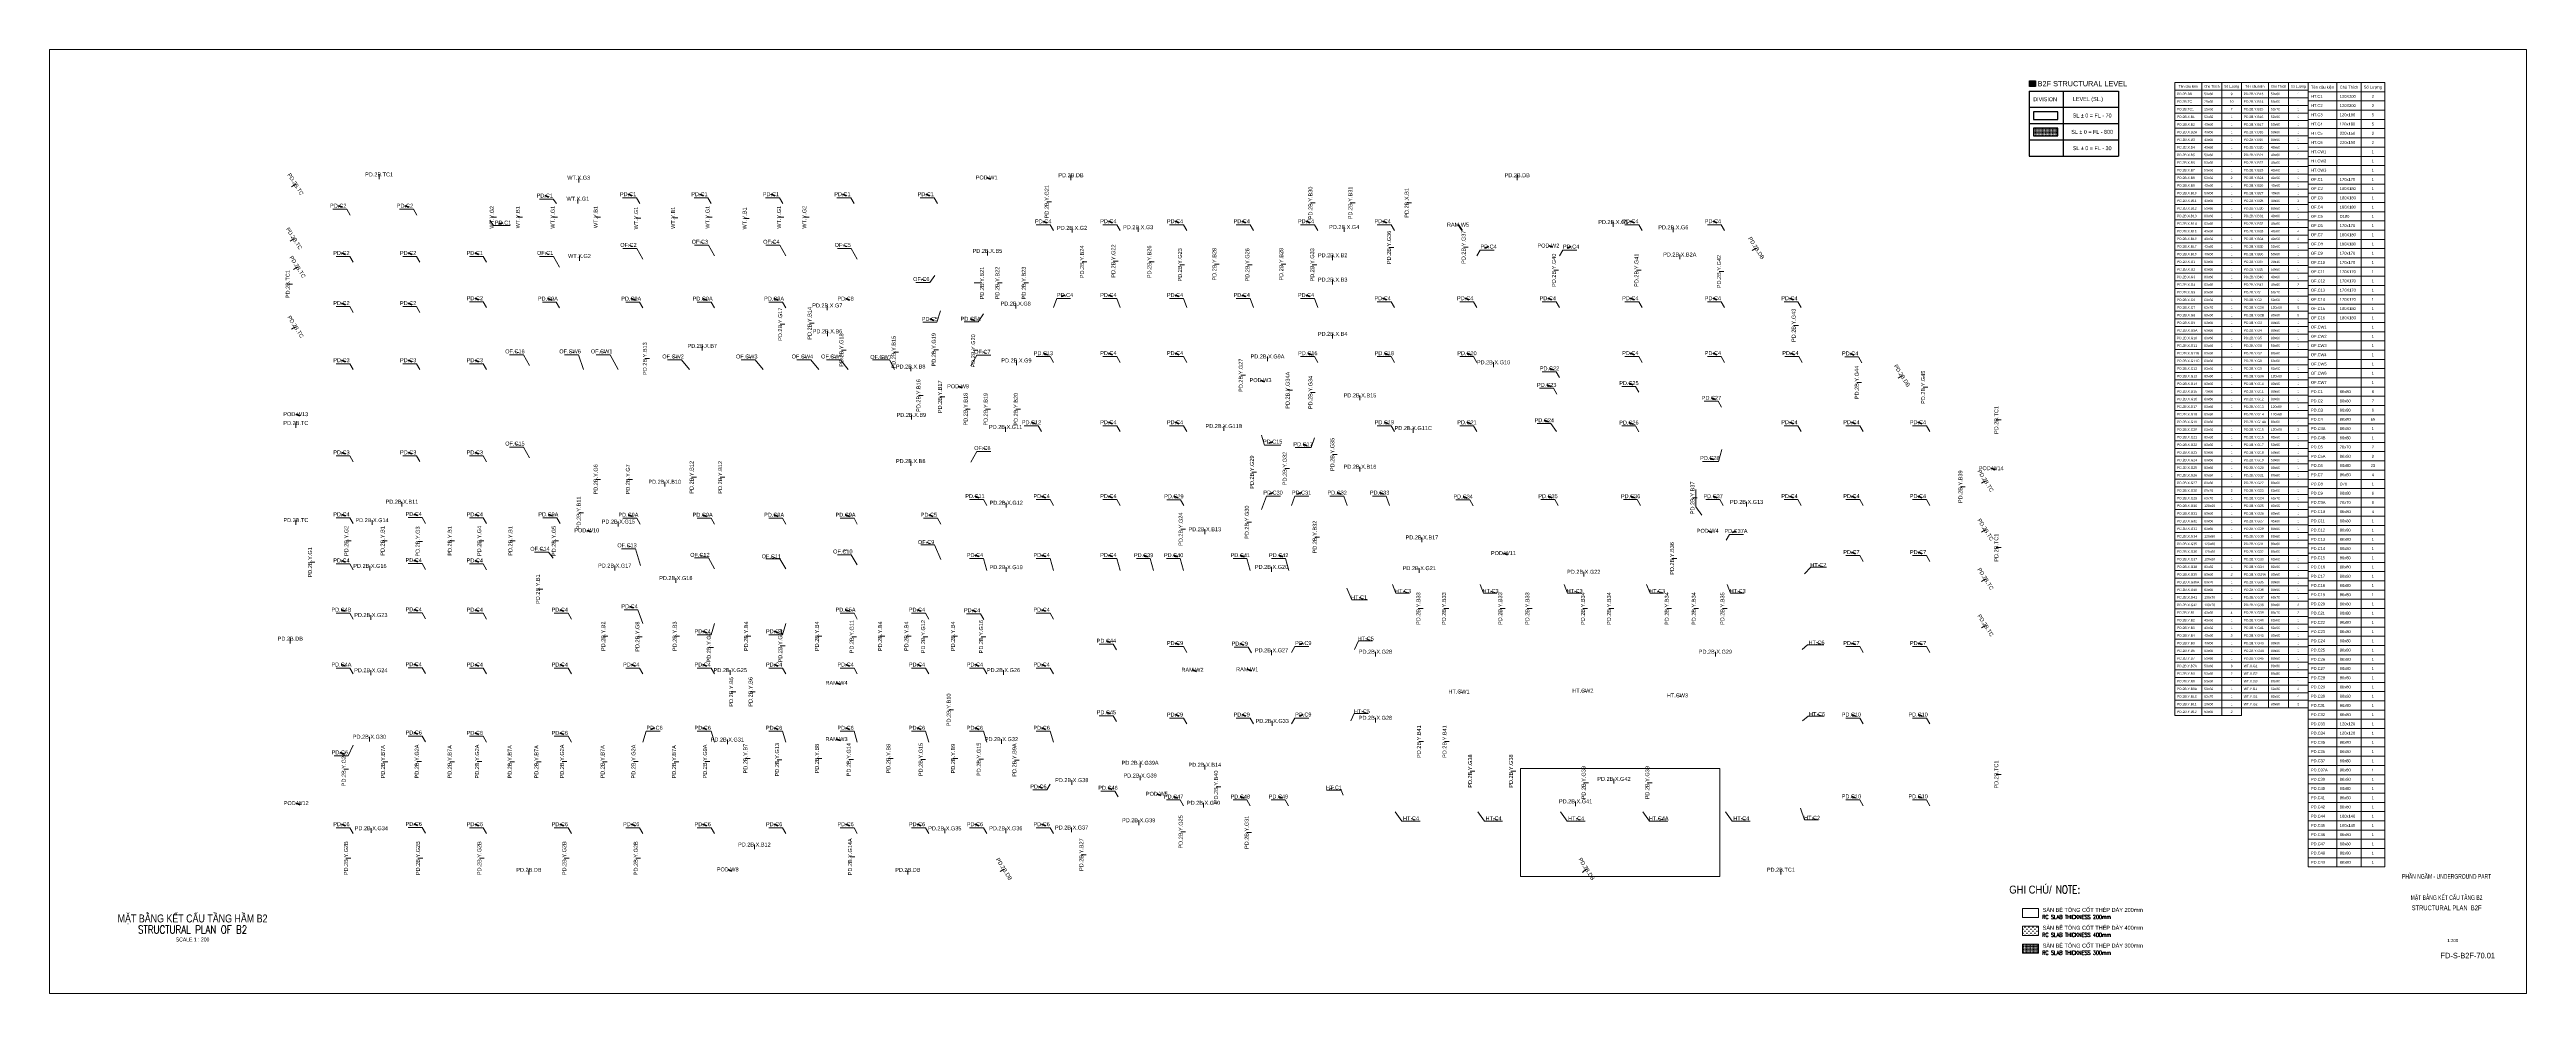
# Paper-space layout 'FD-S-B2F-70.01' of a CAD drawing. Header units: millimetres. Extents: x 0 to 1560, y 0 to 594.
# The model-space entities are those that its viewports show. They can reach past a viewport. Long polylines and large blocks are cut down to what shows.
import ezdxf
from ezdxf.enums import TextEntityAlignment as Align

# ---------------------------------------------------------------- set-up
doc = ezdxf.new("R2010")
doc.units = ezdxf.units.MM
doc.header["$MEASUREMENT"] = 0
doc.linetypes.add('CENTER2', pattern=[1.125, 0.75, -0.125, 0.125, -0.125])
doc.layers.get('Defpoints').update_dxf_attribs({"color": 145, "lineweight": 9})
for name, color, linetype, lineweight in [('$0$C1', 20, 'Continuous', 35), ('$0$NDC_S_THIN LINE', 7, 'Continuous', 20), ('$1$NDC_S_ANNO', 7, 'Continuous', 20), ('$1$NDC_S_BEAM NAME', 7, 'Continuous', 9), ('$1$NDC_S_DIM', 1, 'Continuous', 15), ('$1$NDC_S_VN TEXT', 7, 'Continuous', 20), ('NDC_FRAME', 7, 'Continuous', 20), ('NDC_S_ANNO', 7, 'Continuous', 20), ('NDC_S_AXIS', 5, 'CENTER2', 9), ('NDC_S_CONTINUOUS', 3, 'Continuous', 20), ('NDC_S_DIM', 1, 'Continuous', 15), ('NDC_S_ENG TEXT', 2, 'Continuous', 20), ('NDC_S_ENG TITLE', 3, 'Continuous', 20), ('NDC_S_HATCH MATERIAL', 8, 'Continuous', 9), ('NDC_S_NAME BEAM', 7, 'Continuous', 20), ('NDC_S_TEXT SYMBOL', 7, 'Continuous', 20), ('NDC_S_VN TEXT', 7, 'Continuous', 20), ('NDC_S_VN TITLE', 6, 'Continuous', 35)]:
    doc.layers.add(name, color=color, linetype=linetype, lineweight=lineweight)
doc.layers.add('FOOTING BOTTOM LEVEL$0$@ SL+100 EL-1.3', color=11, linetype='Continuous')
doc.layers.add('FOOTING BOTTOM LEVEL$0$@ SL+300 EL-1.1', color=41, linetype='Continuous')
doc.styles.add('$1$NDC_DIM', font='', dxfattribs={"width": 0.75})
doc.styles.add('$2$ARIAL', font='arial.ttf', dxfattribs={"width": 0.8})
doc.styles.add('ARIAL', font='arial.ttf', dxfattribs={"width": 0.8})
doc.styles.add('FOOTING BOTTOM LEVEL$0$AREA MENSURATION$0$Style-Arial', font='arial.ttf')
doc.styles.add('NDC_ANNO', font='', dxfattribs={"width": 0.8})
doc.styles.add('NDC_ARIAL', font='arial.ttf', dxfattribs={"width": 0.85})
doc.styles.add('NDC_DIM', font='', dxfattribs={"width": 0.75})
doc.styles.add('NDC_EN TXT', font='romans.shx', dxfattribs={"width": 0.8})
doc.styles.add('NDC_VIE TXT', font='arial.ttf', dxfattribs={"width": 0.8})
doc.styles.get('$1$NDC_DIM').set_extended_font_data('Dotum')
doc.styles.get('NDC_ANNO').set_extended_font_data('Dotum')
doc.styles.get('NDC_DIM').set_extended_font_data('Dotum')
doc.dimstyles.new('$0$NDC_dim_150', dxfattribs={"dimscale": 150, "dimtxt": 2.2, "dimasz": 1.5, "dimexe": 1.5, "dimexo": 2.5, "dimgap": 1, "dimtad": 1, "dimdec": 0, "dimzin": 0, "dimdsep": 46, "dimtxsty": '$1$NDC_DIM', "dimblk": '$1$DIMMARK', "dimcen": 0.09, "dimdle": 1.2, "dimclrd": 1, "dimclre": 1, "dimclrt": 3, "dimadec": 0, "dimazin": 0, "dimtfac": 1, "dimtdec": 0, "dimtix": 1, "dimtofl": 0, "dimtmove": 0, "dimatfit": 3, "dimfxl": 0, "dimtolj": 1, "dimtzin": 0, "dimarcsym": 0})
doc.dimstyles.new('$1$NDC_dim_iso', dxfattribs={"dimtxt": 2.2, "dimasz": 1, "dimexe": 1.5, "dimexo": 2.5, "dimgap": 1, "dimtad": 1, "dimdec": 0, "dimzin": 0, "dimdsep": 46, "dimtxsty": '$1$NDC_DIM', "dimblk": '$1$DIMMARK', "dimcen": 0.09, "dimdle": 1.2, "dimclrd": 1, "dimclre": 1, "dimclrt": 3, "dimadec": 0, "dimazin": 0, "dimtfac": 1, "dimtdec": 0, "dimtix": 1, "dimtofl": 0, "dimtmove": 0, "dimatfit": 3, "dimfxl": 0, "dimtolj": 1, "dimtzin": 0, "dimarcsym": 0})
doc.dimstyles.new('NDC_dim_iso', dxfattribs={"dimtxt": 2.2, "dimasz": 1, "dimexe": 1.5, "dimexo": 2.5, "dimgap": 1, "dimtad": 1, "dimdec": 0, "dimzin": 0, "dimdsep": 46, "dimtxsty": 'NDC_DIM', "dimblk": 'DIMMARK', "dimcen": 0.09, "dimdle": 1.2, "dimclrd": 1, "dimclre": 1, "dimclrt": 3, "dimadec": 0, "dimazin": 0, "dimtfac": 1, "dimtdec": 0, "dimtix": 1, "dimtofl": 0, "dimtmove": 0, "dimatfit": 3, "dimfxl": 0, "dimtolj": 1, "dimtzin": 0, "dimarcsym": 0})

# ---------------------------------------------------------------- blocks, each defined once
blk = doc.blocks.new('Drawing name_symbol')
at = {"layer": 'NDC_S_ENG TITLE', "style": 'NDC_EN TXT', "width": 0.8}
blk.add_attdef('SECTDET1', text='', height=5, dxfattribs=at).set_placement((0, 1), align=Align.CENTER)
at = {"layer": 'NDC_S_TEXT SYMBOL', "lineweight": 25, "style": 'NDC_ANNO', "width": 0.8}
blk.add_attdef('SSCALE', text='', height=2.5, dxfattribs=at).set_placement((0, -4), align=Align.CENTER)
at = {"layer": 'NDC_S_VN TITLE', "style": 'NDC_VIE TXT', "width": 0.8}
blk.add_attdef('SECTDET2', text='', height=5, dxfattribs=at).set_placement((0, 8), align=Align.CENTER)
blk = doc.blocks.new('$1$DIMMARK')
at = {"layer": '$1$NDC_S_DIM', "color": 1}
blk.add_line((-1.5, 0), (1, 0), dxfattribs=at)
at = {"layer": '$1$NDC_S_DIM', "color": 2, "const_width": 0.1}
blk.add_lwpolyline([(-0.4, -0.4), (0.4, 0.4)], dxfattribs=at)
blk = doc.blocks.new('DIMMARK')
at = {"layer": 'NDC_S_DIM', "color": 1}
blk.add_line((-1.5, 0), (1, 0), dxfattribs=at)
at = {"layer": 'NDC_S_DIM', "color": 2, "const_width": 0.1}
blk.add_lwpolyline([(-0.4, -0.4), (0.4, 0.4)], dxfattribs=at)
blk = doc.blocks.new('*U221')
at = {"layer": '$1$NDC_S_ANNO', "ltscale": 0.8, "style": '$2$ARIAL', "width": 0.8, "flags": 1}
blk.add_attdef('CHU_THICH', text='', height=2.5, dxfattribs=at).set_placement((0, 0), align=Align.MIDDLE_CENTER)
at = {"layer": '$1$NDC_S_ANNO', "ltscale": 0.8, "style": '$2$ARIAL', "width": 0.8}
blk.add_attdef('TEN', text='', height=2.5, dxfattribs=at).set_placement((-2.6, 1), align=Align.MIDDLE_CENTER)
at = {"layer": 'Defpoints'}
blk.add_leader([(0, 0), (-2.6, 1)], dimstyle='$1$NDC_dim_iso', override={"dimgap": 0.625, "dimtad": 0}, dxfattribs=at)
blk = doc.blocks.new('$0$co t check')
at = {"layer": '$0$C1', "xscale": 200, "yscale": 200, "zscale": 200}
for p, values in [((5798, 84619), {'TEN': 'PD.C2'}), ((14198, 84619), {'TEN': 'PD.C2'}), ((31812, 85900), {'TEN': 'PD.C1'}), ((42298, 86071), {'TEN': 'PD.C1'}), ((51298, 86071), {'TEN': 'PD.C1'}), ((60298, 86071), {'TEN': 'PD.C1'}), ((69298, 86071), {'TEN': 'PD.C1'}), ((79798, 86071), {'TEN': 'PD.C1'}), ((94592, 82646), {'TEN': 'PD.C4'}), ((102798, 82671), {'TEN': 'PD.C4'}), ((111198, 82671), {'TEN': 'PD.C4'}), ((119598, 82671), {'TEN': 'PD.C4'}), ((127698, 82671), {'TEN': 'PD.C4'}), ((137348, 82671), {'TEN': 'PD.C4'}), ((168548, 82671), {'TEN': 'PD.C4'}), ((178948, 82671), {'TEN': 'PD.C4'}), ((6198, 78671), {'TEN': 'PD.C2'}), ((14598, 78671), {'TEN': 'PD.C2'}), ((22998, 78671), {'TEN': 'PD.C1'}), ((6198, 72356), {'TEN': 'PD.C2'}), ((14598, 72356), {'TEN': 'PD.C2'}), ((22998, 72971), {'TEN': 'PD.C2'}), ((32198, 72921), {'TEN': 'PD.C9A'}), ((42698, 72921), {'TEN': 'PD.C9A'}), ((51698, 72921), {'TEN': 'PD.C9A'}), ((60698, 72921), {'TEN': 'PD.C9A'}), ((69698, 72921), {'TEN': 'PD.C8'}), ((102798, 73378), {'TEN': 'PD.C4'}), ((111198, 73378), {'TEN': 'PD.C4'}), ((119598, 73378), {'TEN': 'PD.C4'}), ((127698, 73378), {'TEN': 'PD.C4'}), ((137348, 72971), {'TEN': 'PD.C4'}), ((147748, 72971), {'TEN': 'PD.C4'}), ((158148, 72971), {'TEN': 'PD.C4'}), ((168548, 72971), {'TEN': 'PD.C4'}), ((178948, 72971), {'TEN': 'PD.C4'}), ((188598, 72971), {'TEN': 'PD.C4'}), ((80324, 70367), {'TEN': 'PD.C5'}), ((85456, 70385), {'TEN': 'PD.C5A'}), ((6198, 65171), {'TEN': 'PD.C3'}), ((14598, 65171), {'TEN': 'PD.C3'}), ((22998, 65171), {'TEN': 'PD.C3'}), ((94619, 66056), {'TEN': 'PD.C13'}), ((102798, 66071), {'TEN': 'PD.C4'}), ((111198, 66071), {'TEN': 'PD.C4'}), ((127919, 66056), {'TEN': 'PD.C16'}), ((137569, 66056), {'TEN': 'PD.C18'}), ((147969, 66056), {'TEN': 'PD.C20'}), ((168548, 66071), {'TEN': 'PD.C4'}), ((178948, 66071), {'TEN': 'PD.C4'}), ((188717, 66071), {'TEN': 'PD.C4'}), ((196240, 66029), {'TEN': 'PD.C4'}), ((158018, 62061), {'TEN': 'PD.C23'}), ((158369, 64142), {'TEN': 'PD.C22'}), ((168369, 62289), {'TEN': 'PD.C25'}), ((178769, 60437), {'TEN': 'PD.C27'}), ((93119, 57356), {'TEN': 'PD.C12'}), ((102798, 57371), {'TEN': 'PD.C4'}), ((111198, 57371), {'TEN': 'PD.C4'}), ((137569, 57356), {'TEN': 'PD.C19'}), ((147969, 57356), {'TEN': 'PD.C21'}), ((157708, 57617), {'TEN': 'PD.C24'}), ((168369, 57326), {'TEN': 'PD.C26'}), ((188598, 57371), {'TEN': 'PD.C4'}), ((196398, 57371), {'TEN': 'PD.C4'}), ((204779, 57372), {'TEN': 'PD.C4'}), ((6198, 53571), {'TEN': 'PD.C3'}), ((14604, 53576), {'TEN': 'PD.C3'}), ((22998, 53571), {'TEN': 'PD.C3'}), ((127326, 54591), {'TEN': 'PD.C17'}), ((178561, 52863), {'TEN': 'PD.C28'}), ((85998, 48071), {'TEN': 'PD.C11'}), ((94398, 48071), {'TEN': 'PD.C4'}), ((102798, 48071), {'TEN': 'PD.C4'}), ((111052, 48042), {'TEN': 'PD.C29'}), ((131619, 48503), {'TEN': 'PD.C32'}), ((136969, 48505), {'TEN': 'PD.C33'}), ((147492, 48013), {'TEN': 'PD.C34'}), ((158180, 48056), {'TEN': 'PD.C35'}), ((168580, 48056), {'TEN': 'PD.C36'}), ((178980, 48056), {'TEN': 'PD.C37'}), ((188598, 48070), {'TEN': 'PD.C4'}), ((196398, 48070), {'TEN': 'PD.C4'}), ((204779, 48071), {'TEN': 'PD.C4'}), ((6198, 45771), {'TEN': 'PD.C4'}), ((15298, 45811), {'TEN': 'PD.C4'}), ((22998, 45771), {'TEN': 'PD.C4'}), ((32261, 45771), {'TEN': 'PD.C9A'}), ((42348, 45721), {'TEN': 'PD.C9A'}), ((51698, 45721), {'TEN': 'PD.C9A'}), ((60698, 45721), {'TEN': 'PD.C9A'}), ((69698, 45721), {'TEN': 'PD.C9A'}), ((80198, 45721), {'TEN': 'PD.C5'}), ((85998, 40649), {'TEN': 'PD.C4'}), ((94398, 40649), {'TEN': 'PD.C4'}), ((102798, 40649), {'TEN': 'PD.C4'}), ((107243, 40634), {'TEN': 'PD.C39'}), ((111019, 40634), {'TEN': 'PD.C40'}), ((119419, 40634), {'TEN': 'PD.C41'}), ((124255, 40634), {'TEN': 'PD.C42'}), ((6198, 39971), {'TEN': 'PD.C4'}), ((15298, 40011), {'TEN': 'PD.C4'}), ((22998, 39971), {'TEN': 'PD.C4'}), ((42486, 34190), {'TEN': 'PD.C4'}), ((6198, 33771), {'TEN': 'PD.C4B'}), ((15298, 33811), {'TEN': 'PD.C4'}), ((22998, 33771), {'TEN': 'PD.C4'}), ((33698, 33771), {'TEN': 'PD.C4'}), ((51698, 31050), {'TEN': 'PD.C4'}), ((60698, 31050), {'TEN': 'PD.C4'}), ((69698, 33771), {'TEN': 'PD.C5A'}), ((78698, 33771), {'TEN': 'PD.C4'}), ((85636, 33705), {'TEN': 'PD.C4'}), ((94398, 33771), {'TEN': 'PD.C4'}), ((102555, 29856), {'TEN': 'PD.C44'}), ((111198, 29571), {'TEN': 'PD.C9'}), ((119353, 29505), {'TEN': 'PD.C9'}), ((6198, 26871), {'TEN': 'PD.C4A'}), ((15298, 26911), {'TEN': 'PD.C4'}), ((22998, 26871), {'TEN': 'PD.C4'}), ((33698, 26871), {'TEN': 'PD.C4'}), ((42698, 26871), {'TEN': 'PD.C4'}), ((51698, 26871), {'TEN': 'PD.C4'}), ((60698, 26871), {'TEN': 'PD.C4'}), ((69698, 26871), {'TEN': 'PD.C4'}), ((78698, 26871), {'TEN': 'PD.C4'}), ((85998, 26871), {'TEN': 'PD.C4'}), ((94398, 26871), {'TEN': 'PD.C4'}), ((15298, 18311), {'TEN': 'PD.C6'}), ((22998, 18271), {'TEN': 'PD.C6'}), ((33698, 18271), {'TEN': 'PD.C6'}), ((51698, 18907), {'TEN': 'PD.C6'}), ((60698, 18907), {'TEN': 'PD.C6'}), ((69698, 18907), {'TEN': 'PD.C6'}), ((78698, 18907), {'TEN': 'PD.C6'}), ((85998, 18907), {'TEN': 'PD.C6'}), ((94398, 18907), {'TEN': 'PD.C6'}), ((102555, 20856), {'TEN': 'PD.C45'}), ((111198, 20571), {'TEN': 'PD.C9'}), ((119598, 20571), {'TEN': 'PD.C9'}), ((5987, 15816), {'TEN': 'PD.C6'}), ((93987, 11516), {'TEN': 'PD.C6'}), ((102756, 11356), {'TEN': 'PD.C46'}), ((111022, 10246), {'TEN': 'PD.C47'}), ((119419, 10256), {'TEN': 'PD.C48'}), ((124219, 10256), {'TEN': 'PD.C49'}), ((6198, 6771), {'TEN': 'PD.C6'}), ((15298, 6811), {'TEN': 'PD.C6'}), ((22998, 6771), {'TEN': 'PD.C6'}), ((33698, 6771), {'TEN': 'PD.C6'}), ((42698, 6771), {'TEN': 'PD.C6'}), ((51698, 6771), {'TEN': 'PD.C6'}), ((60698, 6771), {'TEN': 'PD.C6'}), ((69698, 6771), {'TEN': 'PD.C6'}), ((78698, 6771), {'TEN': 'PD.C6'}), ((85998, 6771), {'TEN': 'PD.C6'}), ((94398, 6771), {'TEN': 'PD.C6'})]:
    blk.add_blockref('*U221', p, dxfattribs=at).add_auto_attribs(values)
at = {"layer": '$0$C1'}
ref = blk.add_blockref('*U221', (25470, 82477), dxfattribs=dict(at, xscale=-200, yscale=200, zscale=200))
ref.add_attrib('TEN', 'PD.C1', dxfattribs={"layer": '$1$NDC_S_ANNO', "ltscale": 0.8, "height": 500, "style": '$2$ARIAL', "width": 0.8}).set_placement((26045, 82682), align=Align.MIDDLE_CENTER)
ref = blk.add_blockref('*U221', (149670, 79471), dxfattribs=dict(at, xscale=-200, yscale=200, zscale=200))
ref.add_attrib('TEN', 'PD.C4', dxfattribs={"layer": '$1$NDC_S_ANNO', "ltscale": 0.8, "height": 500, "style": '$2$ARIAL', "width": 0.8}).set_placement((150170, 79676), align=Align.MIDDLE_CENTER)
ref = blk.add_blockref('*U221', (160070, 79471), dxfattribs=dict(at, xscale=-200, yscale=200, zscale=200))
ref.add_attrib('TEN', 'PD.C4', dxfattribs={"layer": '$1$NDC_S_ANNO', "ltscale": 0.8, "height": 500, "style": '$2$ARIAL', "width": 0.8}).set_placement((160570, 79676), align=Align.MIDDLE_CENTER)
ref = blk.add_blockref('*U221', (96320, 73378), dxfattribs=dict(at, xscale=-200, yscale=200, zscale=200))
ref.add_attrib('TEN', 'PD.C4', dxfattribs={"layer": '$1$NDC_S_ANNO', "ltscale": 0.8, "height": 500, "style": '$2$ARIAL', "width": 0.8}).set_placement((96820, 73583), align=Align.MIDDLE_CENTER)
ref = blk.add_blockref('*U221', (122486, 54918), dxfattribs=dict(at, xscale=-200, yscale=200, zscale=200))
ref.add_attrib('TEN', 'PD.C15', dxfattribs={"layer": '$1$NDC_S_ANNO', "ltscale": 0.8, "height": 500, "style": '$2$ARIAL', "width": 0.8}).set_placement((122980, 55123), align=Align.MIDDLE_CENTER)
ref = blk.add_blockref('*U221', (122526, 48503), dxfattribs=dict(at, xscale=-200, yscale=200, zscale=200))
ref.add_attrib('TEN', 'PD.C30', dxfattribs={"layer": '$1$NDC_S_ANNO', "ltscale": 0.8, "height": 500, "style": '$2$ARIAL', "width": 0.8}).set_placement((123026, 48708), align=Align.MIDDLE_CENTER)
ref = blk.add_blockref('*U221', (126100, 48503), dxfattribs=dict(at, xscale=-200, yscale=200, zscale=200))
ref.add_attrib('TEN', 'PD.C31', dxfattribs={"layer": '$1$NDC_S_ANNO', "ltscale": 0.8, "height": 500, "style": '$2$ARIAL', "width": 0.8}).set_placement((126615, 48708), align=Align.MIDDLE_CENTER)
ref = blk.add_blockref('*U221', (180839, 43669), dxfattribs=dict(at, xscale=-200, yscale=200, zscale=200))
ref.add_attrib('TEN', 'PD.C37A', dxfattribs={"layer": '$1$NDC_S_ANNO', "ltscale": 0.8, "height": 500, "style": '$2$ARIAL', "width": 0.8}).set_placement((181337, 43874), align=Align.MIDDLE_CENTER)
at = {"layer": '$0$C1', "color": 0, "xscale": 200, "yscale": 200, "zscale": 200}
for p, values in [((196398, 41020), {'TEN': 'PD.C7'}), ((204798, 41020), {'TEN': 'PD.C7'}), ((196398, 29571), {'TEN': 'PD.C7'}), ((204798, 29571), {'TEN': 'PD.C7'}), ((196398, 20571), {'TEN': 'PD.C10'}), ((204798, 20571), {'TEN': 'PD.C10'}), ((196398, 10271), {'TEN': 'PD.C10'}), ((204798, 10271), {'TEN': 'PD.C10'})]:
    blk.add_blockref('*U221', p, dxfattribs=at).add_auto_attribs(values)
at = {"layer": '$0$C1'}
ref = blk.add_blockref('*U221', (126320, 29571), dxfattribs=dict(at, xscale=-200, yscale=200, zscale=200))
ref.add_attrib('TEN', 'PD.C9', dxfattribs={"layer": '$1$NDC_S_ANNO', "ltscale": 0.8, "height": 500, "style": '$2$ARIAL', "width": 0.8}).set_placement((126836, 29776), align=Align.MIDDLE_CENTER)
ref = blk.add_blockref('*U221', (44620, 18907), dxfattribs=dict(at, xscale=-200, yscale=200, zscale=200))
ref.add_attrib('TEN', 'PD.C6', dxfattribs={"layer": '$1$NDC_S_ANNO', "ltscale": 0.8, "height": 500, "style": '$2$ARIAL', "width": 0.8}).set_placement((45119, 19112), align=Align.MIDDLE_CENTER)
ref = blk.add_blockref('*U221', (126320, 20571), dxfattribs=dict(at, xscale=-200, yscale=200, zscale=200))
ref.add_attrib('TEN', 'PD.C9', dxfattribs={"layer": '$1$NDC_S_ANNO', "ltscale": 0.8, "height": 500, "style": '$2$ARIAL', "width": 0.8}).set_placement((126836, 20776), align=Align.MIDDLE_CENTER)
at = {"layer": '$1$NDC_S_BEAM NAME', "xscale": 200, "yscale": 200, "zscale": 200}
for p, values in [((146973, 23470), {'TEN': 'HT.CW1'}), ((162570, 23581), {'TEN': 'HT.CW2'}), ((174487, 22983), {'TEN': 'HT.CW3'})]:
    blk.add_blockref('*U221', p, dxfattribs=at).add_auto_attribs(values)
at = {"layer": '$1$NDC_S_VN TEXT', "xscale": 200, "yscale": 200, "zscale": 200}
for p, values in [((31849, 78684), {'TEN': 'OF.C1'}), ((42349, 79684), {'TEN': 'OF.C2'}), ((51349, 80084), {'TEN': 'OF.C3'}), ((60349, 80079), {'TEN': 'OF.C4'}), ((69350, 79684), {'TEN': 'OF.C5'}), ((79236, 75387), {'TEN': 'OF.C6'}), ((28049, 66284), {'TEN': 'OF.C16'}), ((86930, 66231), {'TEN': 'OF.C7'}), ((28049, 54684), {'TEN': 'OF.C15'}), ((86930, 54124), {'TEN': 'OF.C8'}), ((31204, 41434), {'TEN': 'OF.C14'}), ((42173, 41871), {'TEN': 'OF.C13'}), ((51350, 40674), {'TEN': 'OF.C12'}), ((60350, 40489), {'TEN': 'OF.C11'}), ((79848, 42284), {'TEN': 'OF.C9'}), ((192230, 39389), {'TEN': 'HT.C2'}), ((134389, 35326), {'TEN': 'HT.C1'}), ((139935, 36120), {'TEN': 'HT.C3'}), ((150946, 36120), {'TEN': 'HT.C3'}), ((161536, 36120), {'TEN': 'HT.C3'}), ((171935, 36118), {'TEN': 'HT.C3'}), ((182074, 36120), {'TEN': 'HT.C3'}), ((135229, 30131), {'TEN': 'HT.C5'}), ((192006, 29628), {'TEN': 'HT.C6'}), ((134738, 20984), {'TEN': 'HT.C5'}), ((192064, 20628), {'TEN': 'HT.C6'}), ((140928, 7506), {'TEN': 'HT.C4'}), ((151328, 7506), {'TEN': 'HT.C4'}), ((161728, 7506), {'TEN': 'HT.C4'}), ((172128, 7506), {'TEN': 'HT.C4A'}), ((182528, 7506), {'TEN': 'HT.C4'}), ((191445, 7579), {'TEN': 'HT.C2'})]:
    blk.add_blockref('*U221', p, dxfattribs=at).add_auto_attribs(values)
at = {"layer": '$1$NDC_S_VN TEXT', "color": 2, "true_color": 0xf1eb1f, "xscale": 200, "yscale": 200, "zscale": 200}
for p, values in [((34999, 66284), {'TEN': 'OF.CW6'}), ((38971, 66284), {'TEN': 'OF.CW1'}), ((47971, 65642), {'TEN': 'OF.CW2'}), ((57253, 65642), {'TEN': 'OF.CW3'}), ((64263, 65642), {'TEN': 'OF.CW4'}), ((67976, 65642), {'TEN': 'OF.CW5'}), ((74164, 65585), {'TEN': 'OF.CW7'})]:
    blk.add_blockref('*U221', p, dxfattribs=at).add_auto_attribs(values)
at = {"layer": '$1$NDC_S_VN TEXT'}
ref = blk.add_blockref('*U221', (69350, 41502), dxfattribs=dict(at, xscale=-200, yscale=200, zscale=200, rotation=179.999999996588))
ref.add_attrib('TEN', 'OF.C10', dxfattribs={"layer": '$1$NDC_S_ANNO', "ltscale": 0.8, "height": 500, "rotation": 360, "style": '$2$ARIAL', "width": 0.8}).set_placement((68834, 41297), align=Align.MIDDLE_CENTER)
ref = blk.add_blockref('*U221', (130121, 11383), dxfattribs=dict(at, xscale=-200, yscale=200, zscale=200))
ref.add_attrib('TEN', 'HT.C1', dxfattribs={"layer": '$1$NDC_S_ANNO', "ltscale": 0.8, "height": 500, "style": '$2$ARIAL', "width": 0.8}).set_placement((130694, 11589), align=Align.MIDDLE_CENTER)
at = {"layer": '$0$C1'}
for points in [[(6759, 83648), (6342, 84380), (4593, 84380)], [(15159, 83648), (14742, 84380), (12993, 84380)], [(32759, 85100), (32356, 85661), (30606, 85661)], [(43259, 85100), (42842, 85832), (41093, 85832)], [(52259, 85100), (51842, 85832), (50093, 85832)], [(61259, 85100), (60842, 85832), (59093, 85832)], [(24359, 83000), (24838, 82315), (26950, 82315)], [(95359, 81700), (94942, 82432), (93193, 82432)], [(103759, 81700), (103342, 82432), (101593, 82432)], [(112159, 81700), (111742, 82432), (109993, 82432)], [(120559, 81700), (120142, 82432), (118393, 82432)], [(128659, 81700), (128242, 82432), (126493, 82432)], [(138309, 81700), (137892, 82432), (136143, 82432)], [(169509, 81700), (169092, 82432), (167343, 82432)], [(179909, 81700), (179492, 82432), (177743, 82432)], [(7159, 77700), (6742, 78432), (4993, 78432)], [(15559, 77700), (15142, 78432), (13393, 78432)], [(23959, 77700), (23542, 78432), (21793, 78432)], [(148709, 78500), (149126, 79232), (150876, 79232)], [(159109, 78500), (159526, 79232), (161276, 79232)], [(7159, 71385), (6742, 72117), (4993, 72117)], [(15559, 71385), (15142, 72117), (13393, 72117)], [(23959, 72000), (23542, 72732), (21793, 72732)], [(33159, 71950), (32742, 72682), (30993, 72682)], [(43659, 71950), (43242, 72682), (41493, 72682)], [(52659, 71950), (52242, 72682), (50493, 72682)], [(61659, 71950), (61242, 72682), (59493, 72682)], [(95359, 72000), (95776, 73139), (97526, 73139)], [(103759, 72000), (103342, 73139), (101593, 73139)], [(112159, 72000), (111742, 73139), (109993, 73139)], [(120559, 72000), (120142, 73139), (118393, 73139)], [(128659, 72000), (128242, 73139), (126493, 73139)], [(138309, 72000), (137892, 72732), (136143, 72732)], [(148709, 72000), (148292, 72732), (146543, 72732)], [(159109, 72000), (158692, 72732), (156943, 72732)], [(169509, 72000), (169092, 72732), (167343, 72732)], [(179909, 72000), (179492, 72732), (177743, 72732)], [(189559, 72000), (189142, 72732), (187393, 72732)], [(95359, 65100), (94942, 65832), (93193, 65832)], [(103759, 65100), (103342, 65832), (101593, 65832)], [(112159, 65100), (111742, 65832), (109993, 65832)], [(128659, 65100), (128242, 65832), (126493, 65832)], [(138309, 65100), (137892, 65832), (136143, 65832)], [(148709, 65100), (148292, 65832), (146543, 65832)], [(169509, 65100), (169092, 65832), (167343, 65832)], [(179909, 65100), (179492, 65832), (177743, 65832)], [(189678, 65100), (189261, 65832), (187512, 65832)], [(197201, 65058), (196784, 65790), (195034, 65790)], [(7159, 64200), (6742, 64932), (4993, 64932)], [(15559, 64200), (15142, 64932), (13393, 64932)], [(23959, 64200), (23542, 64932), (21793, 64932)], [(159109, 63186), (158692, 63917), (156943, 63917)], [(158758, 61105), (158341, 61837), (156592, 61837)], [(169109, 61333), (168692, 62065), (166943, 62065)], [(179509, 59481), (179092, 60212), (177343, 60212)], [(93859, 56400), (93442, 57132), (91693, 57132)], [(103759, 56400), (103342, 57132), (101593, 57132)], [(112159, 56400), (111742, 57132), (109993, 57132)], [(138309, 56400), (137892, 57132), (136143, 57132)], [(148709, 56400), (148292, 57132), (146543, 57132)], [(158709, 56400), (158031, 57393), (156281, 57393)], [(169109, 56370), (168692, 57102), (166943, 57102)], [(189559, 56400), (189142, 57132), (187393, 57132)], [(197359, 56400), (196942, 57132), (195193, 57132)], [(205740, 56401), (205323, 57133), (203574, 57133)], [(7159, 52600), (6742, 53332), (4993, 53332)], [(15565, 52605), (15148, 53337), (13399, 53337)], [(23959, 52600), (23542, 53332), (21793, 53332)], [(121552, 55927), (121969, 54694), (123989, 54694)], [(128259, 55600), (127842, 54366), (125822, 54366)], [(179538, 54128), (179136, 52639), (177135, 52639)], [(86959, 47100), (86542, 47832), (84793, 47832)], [(95359, 47100), (94942, 47832), (93193, 47832)], [(103759, 47100), (103342, 47832), (101593, 47832)], [(111792, 47086), (111375, 47818), (109626, 47818)], [(121559, 46600), (122203, 48279), (123953, 48279)], [(125359, 47100), (125776, 48279), (127526, 48279)], [(132359, 47100), (131942, 48279), (130193, 48279)], [(137709, 47102), (137292, 48281), (135543, 48281)], [(148232, 47057), (147815, 47789), (146065, 47789)], [(158920, 47100), (158503, 47832), (156753, 47832)], [(169320, 47100), (168903, 47832), (167153, 47832)], [(179720, 47100), (179303, 47832), (177553, 47832)], [(189559, 47099), (189142, 47831), (187393, 47831)], [(197359, 47099), (196942, 47831), (195193, 47831)], [(205740, 47100), (205323, 47832), (203574, 47832)], [(7159, 44800), (6742, 45532), (4993, 45532)], [(16259, 44841), (15842, 45572), (14093, 45572)], [(23959, 44800), (23542, 45532), (21793, 45532)], [(33222, 44800), (32805, 45532), (31055, 45532)], [(43309, 44750), (42892, 45482), (41143, 45482)], [(52659, 44750), (52242, 45482), (50493, 45482)], [(61659, 44750), (61242, 45482), (59493, 45482)], [(70659, 44750), (70242, 45482), (68493, 45482)], [(81159, 44750), (80742, 45482), (78993, 45482)], [(180099, 42713), (180516, 43445), (182265, 43445)], [(7159, 39000), (6742, 39732), (4993, 39732)], [(16259, 39041), (15842, 39772), (14093, 39772)], [(23959, 39000), (23542, 39732), (21793, 39732)], [(86959, 38900), (86542, 40410), (84793, 40410)], [(95359, 38900), (94942, 40410), (93193, 40410)], [(103759, 38900), (103342, 40410), (101593, 40410)], [(107983, 38900), (107566, 40410), (105817, 40410)], [(111759, 38900), (111342, 40410), (109593, 40410)], [(120159, 38900), (119742, 40410), (117993, 40410)], [(124996, 38900), (124578, 40410), (122829, 40410)], [(7159, 32800), (6742, 33532), (4993, 33532)], [(16259, 32841), (15842, 33572), (14093, 33572)], [(23959, 32800), (23542, 33532), (21793, 33532)], [(34659, 32800), (34242, 33532), (32493, 33532)], [(43659, 32220), (43030, 33951), (41280, 33951)], [(52659, 32220), (52242, 30811), (50493, 30811)], [(61659, 32220), (61242, 30811), (59493, 30811)], [(70659, 32800), (70242, 33532), (68493, 33532)], [(79659, 32800), (79242, 33532), (77493, 33532)], [(86597, 32735), (86180, 33466), (84431, 33466)], [(95359, 32800), (94942, 33532), (93193, 33532)], [(103296, 28900), (102878, 29632), (101129, 29632)], [(112159, 28600), (111742, 29332), (109993, 29332)], [(120314, 28534), (119897, 29266), (118147, 29266)], [(125359, 28600), (125776, 29332), (127526, 29332)], [(7159, 25900), (6742, 26632), (4993, 26632)], [(16259, 25941), (15842, 26672), (14093, 26672)], [(23959, 25900), (23542, 26632), (21793, 26632)], [(34659, 25900), (34242, 26632), (32493, 26632)], [(43659, 25900), (43242, 26632), (41493, 26632)], [(52659, 25900), (52242, 26632), (50493, 26632)], [(61659, 25900), (61242, 26632), (59493, 26632)], [(70659, 25900), (70242, 26632), (68493, 26632)], [(79659, 25900), (79242, 26632), (77493, 26632)], [(86959, 25900), (86542, 26632), (84793, 26632)], [(95359, 25900), (94942, 26632), (93193, 26632)], [(103296, 19900), (102878, 20632), (101129, 20632)], [(112159, 19600), (111742, 20332), (109993, 20332)], [(120559, 19600), (120142, 20332), (118393, 20332)], [(125359, 19600), (125776, 20332), (127526, 20332)], [(7159, 16900), (6531, 15577), (4782, 15577)], [(16259, 17341), (15842, 18072), (14093, 18072)], [(23959, 17300), (23542, 18032), (21793, 18032)], [(34659, 17300), (34242, 18032), (32493, 18032)], [(43659, 17300), (44076, 18668), (45826, 18668)], [(52659, 17300), (52242, 18668), (50493, 18668)], [(61659, 17300), (61242, 18668), (59493, 18668)], [(70659, 17300), (70242, 18668), (68493, 18668)], [(79659, 17300), (79242, 18668), (77493, 18668)], [(86959, 17300), (86542, 18668), (84793, 18668)], [(95359, 17300), (94942, 18668), (93193, 18668)], [(94948, 11991), (94531, 11277), (92782, 11277)], [(103496, 10400), (103079, 11132), (101329, 11132)], [(111762, 9290), (111345, 10022), (109596, 10022)], [(120159, 9300), (119742, 10032), (117993, 10032)], [(124959, 9300), (124542, 10032), (122793, 10032)], [(7159, 5800), (6742, 6532), (4993, 6532)], [(16259, 5841), (15842, 6572), (14093, 6572)], [(23959, 5800), (23542, 6532), (21793, 6532)], [(34659, 5800), (34242, 6532), (32493, 6532)], [(43659, 5800), (43242, 6532), (41493, 6532)], [(52659, 5800), (52242, 6532), (50493, 6532)], [(61659, 5800), (61242, 6532), (59493, 6532)], [(70659, 5800), (70242, 6532), (68493, 6532)], [(79659, 5800), (79242, 6532), (77493, 6532)], [(86959, 5800), (86542, 6532), (84793, 6532)], [(95359, 5800), (94942, 6532), (93193, 6532)]]:
    blk.add_leader(points, dimstyle='$0$NDC_dim_150', override={"dimasz": 2, "dimgap": 1, "dimtad": 0}, dxfattribs=at)
at = {"layer": '$0$C1', "color": 0}
for points in [[(70259, 85101), (69842, 85832), (68093, 85832)], [(80759, 85100), (80342, 85832), (78593, 85832)], [(197359, 40049), (196942, 40781), (195193, 40781)], [(205759, 40049), (205342, 40781), (203593, 40781)], [(197359, 28600), (196942, 29332), (195193, 29332)], [(205759, 28600), (205342, 29332), (203593, 29332)], [(197359, 19600), (196942, 20332), (195193, 20332)], [(205759, 19600), (205342, 20332), (203593, 20332)], [(197359, 9300), (196942, 10032), (195193, 10032)], [(205759, 9300), (205342, 10032), (203593, 10032)]]:
    blk.add_leader(points, dimstyle='$0$NDC_dim_150', override={"dimasz": 2, "dimgap": 1, "dimtad": 0}, dxfattribs=at)
for points, override in [([(33159, 77100), (32393, 78445), (30643, 78445)], {"dimasz": 2, "dimgap": 1, "dimtad": 0}), ([(43659, 78100), (42893, 79445), (41143, 79445)], {"dimasz": 2, "dimgap": 1, "dimtad": 0}), ([(52659, 78500), (51893, 79845), (50143, 79845)], {"dimasz": 2, "dimgap": 1, "dimtad": 0}), ([(61659, 78495), (60893, 79840), (59143, 79840)], {"dimasz": 2, "dimgap": 1, "dimtad": 0}), ([(70660, 78100), (69894, 79445), (68144, 79445)], {"dimasz": 2, "dimgap": 1, "dimtad": 0}), ([(80411, 76054), (79780, 75148), (78030, 75148)], {"dimasz": 2, "dimgap": 1, "dimtad": 0}), ([(81146, 71586), (80659, 70151), (78910, 70151)], {"dimasz": 2, "dimgap": 1, "dimtad": 0}), ([(86559, 71200), (85861, 70185), (84111, 70185)], {"dimasz": 2, "dimgap": 1, "dimtad": 0}), ([(29359, 64700), (28593, 66045), (26843, 66045)], {"dimasz": 2, "dimgap": 1, "dimtad": 0}), ([(36181, 64200), (35543, 66045), (33793, 66045)], {"dimasz": 2, "dimgap": 1, "dimtad": 0}), ([(40541, 64200), (39514, 66045), (37765, 66045)], {"dimasz": 2, "dimgap": 1, "dimtad": 0}), ([(84958, 64647), (85724, 65992), (87474, 65992)], {"dimasz": 2, "dimgap": 1, "dimtad": 0}), ([(49501, 64200), (48515, 65403), (46765, 65403)], {"dimasz": 2, "dimgap": 1, "dimtad": 0}), ([(58783, 64200), (57797, 65403), (56047, 65403)], {"dimasz": 2, "dimgap": 1, "dimtad": 0}), ([(65793, 64200), (64807, 65403), (63057, 65403)], {"dimasz": 2, "dimgap": 1, "dimtad": 0}), ([(69507, 64200), (68520, 65403), (66771, 65403)], {"dimasz": 2, "dimgap": 1, "dimtad": 0}), ([(75322, 64200), (74692, 65403), (72586, 65403)], {"dimasz": 2, "dimgap": 1, "dimtad": 0}), ([(29359, 53100), (28593, 54445), (26843, 54445)], {"dimasz": 2, "dimgap": 1, "dimtad": 0}), ([(84958, 52540), (85724, 53885), (87474, 53885)], {"dimasz": 2, "dimgap": 1, "dimtad": 0}), ([(32337, 40441), (31748, 41195), (29998, 41195)], {"dimasz": 2, "dimgap": 1, "dimtad": 0}), ([(43359, 39550), (42717, 41632), (40967, 41632)], {"dimasz": 2, "dimgap": 1, "dimtad": 0}), ([(70660, 39598), (69894, 40880), (68144, 40880)], {"dimasz": 2, "dimgap": 1, "dimtad": 0}), ([(81159, 40300), (80392, 42153), (78642, 42153)], {"dimasz": 2, "dimgap": 1, "dimtad": 0}), ([(52660, 39098), (51894, 40503), (50144, 40503)], {"dimasz": 2, "dimgap": 1, "dimtad": 0}), ([(61660, 39098), (60894, 40380), (59144, 40380)], {"dimasz": 2, "dimgap": 1, "dimtad": 0}), ([(189960, 38500), (190771, 39314), (192728, 39314)], {"dimgap": 1, "dimtad": 0}), ([(132312, 36691), (132955, 35200), (134918, 35200)], {"dimgap": 1, "dimtad": 0}), ([(138087, 37158), (138510, 36033), (140215, 36033)], {"dimgap": 1, "dimtad": 0}), ([(149098, 37158), (149521, 36033), (151226, 36033)], {"dimgap": 1, "dimtad": 0}), ([(159688, 37158), (160111, 36033), (161816, 36033)], {"dimgap": 1, "dimtad": 0}), ([(170087, 37156), (170510, 36031), (172215, 36031)], {"dimgap": 1, "dimtad": 0}), ([(180225, 37158), (180648, 36033), (182354, 36033)], {"dimgap": 1, "dimtad": 0}), ([(133306, 28950), (133798, 30039), (135537, 30039)], {"dimgap": 1, "dimtad": 0}), ([(189664, 28976), (190364, 29561), (192406, 29561)], {"dimgap": 1, "dimtad": 0}), ([(132822, 19973), (133264, 20901), (134995, 20901)], {"dimgap": 1, "dimtad": 0}), ([(189722, 19976), (190422, 20561), (192464, 20561)], {"dimgap": 1, "dimtad": 0}), ([(131842, 10628), (131619, 11244), (129756, 11244)], {"dimgap": 1, "dimtad": 0}), ([(138419, 8536), (139262, 7347), (141536, 7347)], {"dimgap": 1, "dimtad": 0}), ([(148819, 8536), (149662, 7347), (151936, 7347)], {"dimgap": 1, "dimtad": 0}), ([(159219, 8536), (160062, 7347), (162336, 7347)], {"dimgap": 1, "dimtad": 0}), ([(169619, 8536), (170462, 7347), (172736, 7347)], {"dimgap": 1, "dimtad": 0}), ([(180019, 8536), (180862, 7347), (183136, 7347)], {"dimgap": 1, "dimtad": 0}), ([(189449, 8986), (189981, 7518), (191746, 7518)], {"dimgap": 1, "dimtad": 0})]:
    blk.add_leader(points, dimstyle='$0$NDC_dim_150', override=override)
blk = doc.blocks.new('*U470')
at = {"layer": '$1$NDC_S_ANNO', "ltscale": 0.8, "style": '$2$ARIAL', "width": 0.8, "flags": 1}
blk.add_attdef('CHU_THICH', text='', height=2.5, dxfattribs=at).set_placement((0, 0), align=Align.MIDDLE_CENTER)
at = {"layer": '$1$NDC_S_ANNO', "ltscale": 0.8, "style": '$2$ARIAL', "width": 0.8}
blk.add_attdef('TEN', text='', height=2.5, dxfattribs=at).set_placement((-2.6, 3.7), align=Align.MIDDLE_CENTER)
at = {"layer": 'Defpoints'}
blk.add_leader([(0, 0), (-2.6, 3.7)], dimstyle='$1$NDC_dim_iso', override={"dimgap": 0.625, "dimtad": 0}, dxfattribs=at)
blk = doc.blocks.new('*U223')
at = {"layer": 'NDC_S_ANNO', "ltscale": 0.8, "style": 'ARIAL', "width": 0.8}
blk.add_attdef('TEN', text='', height=2.5, dxfattribs=at).set_placement((0, 3), align=Align.MIDDLE_CENTER)
at = {"layer": 'NDC_S_AXIS', "ltscale": 0.8, "style": 'ARIAL', "width": 0.8, "flags": 1}
blk.add_attdef('CHU_THICH', text='', height=2.5, dxfattribs=at).set_placement((0, 0), align=Align.MIDDLE_CENTER)
at = {"layer": 'Defpoints'}
blk.add_leader([(0, 0), (0, 3)], dimstyle='NDC_dim_iso', override={"dimgap": 0.625, "dimtad": 0}, dxfattribs=at)
blk = doc.blocks.new('*U401')
at = {"layer": 'NDC_S_ANNO', "ltscale": 0.8, "style": 'ARIAL', "width": 0.8}
blk.add_attdef('TEN', text='', height=2.5, dxfattribs=at).set_placement((-0.5, 3.3), align=Align.MIDDLE_CENTER)
at = {"layer": 'NDC_S_AXIS', "ltscale": 0.8, "style": 'ARIAL', "width": 0.8, "flags": 1}
blk.add_attdef('CHU_THICH', text='', height=2.5, dxfattribs=at).set_placement((0, 0), align=Align.MIDDLE_CENTER)
at = {"layer": 'Defpoints'}
blk.add_leader([(0, 0), (-0.5, 3.3)], dimstyle='NDC_dim_iso', override={"dimgap": 0.625, "dimtad": 0}, dxfattribs=at)
blk = doc.blocks.new('*U253')
at = {"layer": 'NDC_S_ANNO', "ltscale": 0.8, "style": 'ARIAL', "width": 0.8}
blk.add_attdef('TEN', text='', height=2.5, dxfattribs=at).set_placement((0, -5), align=Align.MIDDLE_CENTER)
at = {"layer": 'NDC_S_AXIS', "ltscale": 0.8, "style": 'ARIAL', "width": 0.8, "flags": 1}
blk.add_attdef('CHU_THICH', text='', height=2.5, dxfattribs=at).set_placement((0, 0), align=Align.MIDDLE_CENTER)
at = {"layer": 'Defpoints'}
blk.add_leader([(0, 0), (0, -5)], dimstyle='NDC_dim_iso', override={"dimgap": 0.625, "dimtad": 0}, dxfattribs=at)

msp = doc.modelspace()

# ---------------------------------------------------------------- hatches: boundary and pattern name
at = {"layer": '$0$NDC_S_THIN LINE', "ltscale": 100}
h = msp.add_hatch(color=251, dxfattribs=at)
h.dxf.hatch_style = 1
h.paths.add_polyline_path([(221103, 100546), (220333, 100546), (220333, 99814), (221103, 99814)])
at = {"layer": 'NDC_S_HATCH MATERIAL'}
h = msp.add_hatch(dxfattribs=at)
h.set_pattern_fill('DASH', color=256, scale=1000, angle=45)
h.set_pattern_definition([(45, (1859.5, -23926), (0, 176.776695), [125, -125])])
h.paths.add_polyline_path([(223913, 94599), (220862, 94599), (220862, 93599), (223913, 93599)])
h = msp.add_hatch(dxfattribs=at)
h.set_pattern_fill('CROSS', color=256, scale=1000)
h.set_pattern_definition([(0, (-530.5, 2740.97), (250, 250), [125, -375]), (90, (-468, 2678.47), (-250, 250), [125, -375])])
h.paths.add_polyline_path([(219482, -5875), (221495, -5875), (221495, -7027), (219482, -7027)])
h = msp.add_hatch(dxfattribs=at)
h.set_pattern_fill('DASH', color=256, scale=1000, angle=45)
h.set_pattern_definition([(45, (1602.65, 0), (0, 176.776695), [125, -125])])
h.paths.add_polyline_path([(219482, -8122), (221495, -8122), (221495, -9274), (219482, -9274)])

# ---------------------------------------------------------------- linework, layer by layer
for p, q in [((220315, 99233), (231580, 99233)), ((220315, 99233), (220315, 91066)), ((220315, 99233), (220315, 91066)), ((220315, 97233), (231580, 97233)), ((224594, 99233), (224594, 91066)), ((231580, 99233), (231580, 91066)), ((220315, 95177), (231580, 95177)), ((220315, 93122), (231580, 93122)), ((220315, 91066), (231580, 91066))]:
    msp.add_line(p, q)
msp.add_lwpolyline([(220333, 100546), (221103, 100546), (221103, 99814), (220333, 99814)], close=True)
at = {"layer": 'FOOTING BOTTOM LEVEL$0$@ SL+100 EL-1.3', "color": 7}
msp.add_lwpolyline([(223913, 94599), (220862, 94599), (220862, 93599), (223913, 93599)], close=True, dxfattribs=at)
at = {"layer": 'FOOTING BOTTOM LEVEL$0$@ SL+300 EL-1.1', "color": 7}
msp.add_lwpolyline([(223913, 96654), (220862, 96654), (220862, 95654), (223913, 95654)], close=True, dxfattribs=at)
at = {"layer": 'NDC_FRAME'}
for p, q in [((238637, 100326), (238637, 20646)), ((238637, 100326), (247037, 100326)), ((242057, 100326), (242057, 20646)), ((244577, 100326), (244577, 20646)), ((247037, 100326), (247037, 20646)), ((247037, 100326), (247037, 21606)), ((247037, 100326), (255437, 100326)), ((250457, 100326), (250457, 21606)), ((252977, 100326), (252977, 21606)), ((255437, 100326), (255437, 3913)), ((255437, 100326), (255437, 3913)), ((255437, 100326), (255437, 1590)), ((255437, 100326), (265093, 100326)), ((255437, 100326), (255437, 21606)), ((259067, 100326), (259067, 1590)), ((262117, 100326), (262117, 1590)), ((265093, 100326), (265093, 1590)), ((238637, 99366), (247037, 99366)), ((238637, 98406), (247037, 98406)), ((238637, 97446), (247037, 97446)), ((247037, 99366), (255437, 99366)), ((247037, 98406), (255437, 98406)), ((247037, 97446), (255437, 97446)), ((255437, 99165), (265093, 99165)), ((255437, 98003), (265093, 98003)), ((255437, 96841), (265093, 96841)), ((238637, 96486), (247037, 96486)), ((238637, 95526), (247037, 95526)), ((238637, 94566), (247037, 94566)), ((238637, 93606), (247037, 93606)), ((247037, 96486), (255437, 96486)), ((247037, 95526), (255437, 95526)), ((247037, 94566), (255437, 94566)), ((247037, 93606), (255437, 93606)), ((255437, 95680), (265093, 95680)), ((255437, 94518), (265093, 94518)), ((238637, 92646), (247037, 92646)), ((238637, 91686), (247037, 91686)), ((238637, 90726), (247037, 90726)), ((247037, 92646), (255437, 92646)), ((247037, 91686), (255437, 91686)), ((247037, 90726), (255437, 90726)), ((255437, 93357), (265093, 93357)), ((255437, 92195), (265093, 92195)), ((255437, 91033), (265093, 91033)), ((238637, 89766), (247037, 89766)), ((238637, 88806), (247037, 88806)), ((238637, 87846), (247037, 87846)), ((247037, 89766), (255437, 89766)), ((247037, 88806), (255437, 88806)), ((247037, 87846), (255437, 87846)), ((255437, 89872), (265093, 89872)), ((255437, 88710), (265093, 88710)), ((255437, 87549), (265093, 87549)), ((238637, 86886), (247037, 86886)), ((238637, 85926), (247037, 85926)), ((238637, 84966), (247037, 84966)), ((247037, 86886), (255437, 86886)), ((247037, 85926), (255437, 85926)), ((247037, 84966), (255437, 84966)), ((255437, 86387), (265093, 86387)), ((255437, 85225), (265093, 85225)), ((238637, 84006), (247037, 84006)), ((238637, 83046), (247037, 83046)), ((238637, 82086), (247037, 82086)), ((238637, 81126), (247037, 81126)), ((247037, 84006), (255437, 84006)), ((247037, 83046), (255437, 83046)), ((247037, 82086), (255437, 82086)), ((247037, 81126), (255437, 81126)), ((255437, 84064), (265093, 84064)), ((255437, 82902), (265093, 82902)), ((255437, 81741), (265093, 81741)), ((238637, 80166), (247037, 80166)), ((238637, 79206), (247037, 79206)), ((238637, 78246), (247037, 78246)), ((247037, 80166), (255437, 80166)), ((247037, 79206), (255437, 79206)), ((247037, 78246), (255437, 78246)), ((255437, 80579), (265093, 80579)), ((255437, 79417), (265093, 79417)), ((255437, 78256), (265093, 78256)), ((238637, 77286), (247037, 77286)), ((238637, 76326), (247037, 76326)), ((238637, 75366), (247037, 75366)), ((247037, 77286), (255437, 77286)), ((247037, 76326), (255437, 76326)), ((247037, 75366), (255437, 75366)), ((255437, 77094), (265093, 77094)), ((255437, 75933), (265093, 75933)), ((238637, 74406), (247037, 74406)), ((238637, 73446), (247037, 73446)), ((238637, 72486), (247037, 72486)), ((247037, 74406), (255437, 74406)), ((247037, 73446), (255437, 73446)), ((247037, 72486), (255437, 72486)), ((255437, 74771), (265093, 74771)), ((255437, 73609), (265093, 73609)), ((255437, 72448), (265093, 72448)), ((238637, 71526), (247037, 71526)), ((238637, 70566), (247037, 70566)), ((238637, 69606), (247037, 69606)), ((238637, 68646), (247037, 68646)), ((247037, 71526), (255437, 71526)), ((247037, 70566), (255437, 70566)), ((247037, 69606), (255437, 69606)), ((247037, 68646), (255437, 68646)), ((255437, 71286), (265093, 71286)), ((255437, 70125), (265093, 70125)), ((255437, 68963), (265093, 68963)), ((238637, 67686), (247037, 67686)), ((238637, 66726), (247037, 66726)), ((238637, 65766), (247037, 65766)), ((247037, 67686), (255437, 67686)), ((247037, 66726), (255437, 66726)), ((247037, 65766), (255437, 65766)), ((255437, 67801), (265093, 67801)), ((255437, 66640), (265093, 66640)), ((238637, 64806), (247037, 64806)), ((238637, 63846), (247037, 63846)), ((238637, 62886), (247037, 62886)), ((247037, 64806), (255437, 64806)), ((247037, 63846), (255437, 63846)), ((247037, 62886), (255437, 62886)), ((255437, 65478), (265093, 65478)), ((255437, 64317), (265093, 64317)), ((255437, 63155), (265093, 63155)), ((238637, 61926), (247037, 61926)), ((238637, 60966), (247037, 60966)), ((238637, 60006), (247037, 60006)), ((247037, 61926), (255437, 61926)), ((247037, 60966), (255437, 60966)), ((247037, 60006), (255437, 60006)), ((255437, 61993), (265093, 61993)), ((255437, 60832), (265093, 60832)), ((255437, 59670), (265093, 59670)), ((238637, 59046), (247037, 59046)), ((238637, 58086), (247037, 58086)), ((238637, 57126), (247037, 57126)), ((238637, 56166), (247037, 56166)), ((247037, 59046), (255437, 59046)), ((247037, 58086), (255437, 58086)), ((247037, 57126), (255437, 57126)), ((247037, 56166), (255437, 56166)), ((255437, 58509), (265093, 58509)), ((255437, 57347), (265093, 57347)), ((255437, 56185), (265093, 56185)), ((238637, 55206), (247037, 55206)), ((238637, 54246), (247037, 54246)), ((238637, 53286), (247037, 53286)), ((247037, 55206), (255437, 55206)), ((247037, 54246), (255437, 54246)), ((247037, 53286), (255437, 53286)), ((255437, 55024), (265093, 55024)), ((255437, 53862), (265093, 53862)), ((238637, 52326), (247037, 52326)), ((238637, 51366), (247037, 51366)), ((238637, 50406), (247037, 50406)), ((247037, 52326), (255437, 52326)), ((247037, 51366), (255437, 51366)), ((247037, 50406), (255437, 50406)), ((255437, 52701), (265093, 52701)), ((255437, 51539), (265093, 51539)), ((255437, 50377), (265093, 50377)), ((238637, 49446), (247037, 49446)), ((238637, 48486), (247037, 48486)), ((238637, 47526), (247037, 47526)), ((247037, 49446), (255437, 49446)), ((247037, 48486), (255437, 48486)), ((247037, 47526), (255437, 47526)), ((255437, 49216), (265093, 49216)), ((255437, 48054), (265093, 48054)), ((255437, 46893), (265093, 46893)), ((238637, 46566), (247037, 46566)), ((238637, 45606), (247037, 45606)), ((238637, 44646), (247037, 44646)), ((238637, 43686), (247037, 43686)), ((247037, 46566), (255437, 46566)), ((247037, 45606), (255437, 45606)), ((247037, 44646), (255437, 44646)), ((247037, 43686), (255437, 43686)), ((255437, 45731), (265093, 45731)), ((255437, 44569), (265093, 44569)), ((238637, 42726), (247037, 42726)), ((238637, 41766), (247037, 41766)), ((238637, 40806), (247037, 40806)), ((247037, 42726), (255437, 42726)), ((247037, 41766), (255437, 41766)), ((247037, 40806), (255437, 40806)), ((255437, 43408), (265093, 43408)), ((255437, 42246), (265093, 42246)), ((255437, 41085), (265093, 41085)), ((238637, 39846), (247037, 39846)), ((238637, 38886), (247037, 38886)), ((238637, 37926), (247037, 37926)), ((247037, 39846), (255437, 39846)), ((247037, 38886), (255437, 38886)), ((247037, 37926), (255437, 37926)), ((255437, 39923), (265093, 39923)), ((255437, 38761), (265093, 38761)), ((255437, 37600), (265093, 37600)), ((238637, 36966), (247037, 36966)), ((238637, 36006), (247037, 36006)), ((238637, 35046), (247037, 35046)), ((247037, 36966), (255437, 36966)), ((247037, 36006), (255437, 36006)), ((247037, 35046), (255437, 35046)), ((255437, 36438), (265093, 36438)), ((255437, 35277), (265093, 35277)), ((238637, 34086), (247037, 34086)), ((238637, 33126), (247037, 33126)), ((238637, 32166), (247037, 32166)), ((238637, 31206), (247037, 31206)), ((247037, 34086), (255437, 34086)), ((247037, 33126), (255437, 33126)), ((247037, 32166), (255437, 32166)), ((247037, 31206), (255437, 31206)), ((255437, 34115), (265093, 34115)), ((255437, 32953), (265093, 32953)), ((255437, 31792), (265093, 31792)), ((238637, 30246), (247037, 30246)), ((238637, 29286), (247037, 29286)), ((238637, 28326), (247037, 28326)), ((247037, 30246), (255437, 30246)), ((247037, 29286), (255437, 29286)), ((247037, 28326), (255437, 28326)), ((255437, 30630), (265093, 30630)), ((255437, 29469), (265093, 29469)), ((255437, 28307), (265093, 28307)), ((238637, 27366), (247037, 27366)), ((238637, 26406), (247037, 26406)), ((238637, 25446), (247037, 25446)), ((247037, 27366), (255437, 27366)), ((247037, 26406), (255437, 26406)), ((247037, 25446), (255437, 25446)), ((255437, 27145), (265093, 27145)), ((255437, 25984), (265093, 25984)), ((238637, 24486), (247037, 24486)), ((238637, 23526), (247037, 23526)), ((238637, 22566), (247037, 22566)), ((247037, 24486), (255437, 24486)), ((247037, 23526), (255437, 23526)), ((247037, 22566), (255437, 22566)), ((255437, 24822), (265093, 24822)), ((255437, 23661), (265093, 23661)), ((255437, 22499), (265093, 22499)), ((238637, 21606), (247037, 21606)), ((238637, 20646), (247037, 20646)), ((247037, 21606), (255437, 21606)), ((255437, 21337), (265093, 21337)), ((255437, 20176), (265093, 20176)), ((255437, 19014), (265093, 19014)), ((255437, 17853), (265093, 17853)), ((255437, 16691), (265093, 16691)), ((255437, 15529), (265093, 15529)), ((255437, 14368), (265093, 14368)), ((255437, 13206), (265093, 13206)), ((255437, 12045), (265093, 12045)), ((255437, 10883), (265093, 10883)), ((255437, 9721), (265093, 9721)), ((255437, 8560), (265093, 8560)), ((255437, 7398), (265093, 7398)), ((255437, 6237), (265093, 6237)), ((255437, 5075), (265093, 5075)), ((255437, 3913), (265093, 3913)), ((255437, 2752), (265093, 2752)), ((255437, 1590), (265093, 1590))]:
    msp.add_line(p, q, dxfattribs=at)
at = {"layer": 'NDC_S_CONTINUOUS'}
for points in [[(219482, -3628), (221495, -3628), (221495, -4780), (219482, -4780)], [(219482, -5875), (221495, -5875), (221495, -7027), (219482, -7027)], [(219482, -8122), (221495, -8122), (221495, -9274), (219482, -9274)]]:
    msp.add_lwpolyline(points, close=True, dxfattribs=at)
at = {"layer": 'NDC_S_NAME BEAM', "color": 1}
for p, q in [((178342, 49106), (178342, 46928)), ((178342, 46928), (179096, 45873))]:
    msp.add_line(p, q, dxfattribs=at)
at = {"layer": 'NDC_S_VN TEXT'}
msp.add_lwpolyline([(156250, 14000), (181350, 14000), (181350, 409), (156250, 409)], close=True, dxfattribs=at)

# ---------------------------------------------------------------- block references
at = {"layer": '$0$C1', "xscale": 200, "yscale": 200, "zscale": 200}
for name, p, values in [('*U221', (89509, 88172), {'TEN': 'POD.W1'}), ('*U470', (148884, 81700), {'TEN': 'RAM.W5'}), ('*U221', (160270, 79602), {'TEN': 'POD.W2'}), ('*U221', (124010, 62666), {'TEN': 'POD.W3'}), ('*U221', (85912, 61893), {'TEN': 'POD.W9'}), ('*U221', (2486, 58383), {'TEN': 'POD.W13'}), ('*U221', (216047, 51583), {'TEN': 'POD.W14'}), ('*U221', (39139, 43760), {'TEN': 'POD.W10'}), ('*U221', (180339, 43701), {'TEN': 'POD.W4'}), ('*U221', (154604, 40897), {'TEN': 'POD.W11'}), ('*U221', (70598, 24566), {'TEN': 'RAM.W4'}), ('*U221', (115437, 26204), {'TEN': 'RAM.W2'}), ('*U221', (122332, 26268), {'TEN': 'RAM.W1'}), ('*U221', (70598, 17487), {'TEN': 'RAM.W3'}), ('*U221', (2538, 9429), {'TEN': 'POD.W12'}), ('*U221', (110949, 10597), {'TEN': 'POD.W5'}), ('*U221', (56896, 1080), {'TEN': 'POD.W8'})]:
    msp.add_blockref(name, p, dxfattribs=at).add_auto_attribs(values)
at = {"layer": '$1$NDC_S_DIM'}
msp.add_blockref('$0$co t check', (2041, 0), dxfattribs=at)
at = {"layer": 'NDC_S_ANNO', "xscale": 200, "yscale": 200, "zscale": 200}
msp.add_blockref('Drawing name_symbol', (-11033, -6992), dxfattribs=at).add_auto_attribs({'SECTDET1': 'STRUCTURAL PLAN OF B2', 'SECTDET2': 'MẶT BẰNG KẾT CẤU TẦNG HẦM B2', 'SSCALE': 'SCALE 1 : 200'})
at = {"layer": 'NDC_S_NAME BEAM', "color": 6}
for name, p, xscale, yscale, zscale, rotation, values in [('*U223', (1430, 87199), 200, 200, 200, 302.3262368584942, {'TEN': 'PD.2B.TC'}), ('*U223', (97154, 85326), 200.0000000000024, 200.0000000000024, 200.0000000000024, 90, {'TEN': 'PD.2B.Y.G21'}), ('*U223', (130378, 85172), 200.0000000000024, 200.0000000000024, 200.0000000000024, 90, {'TEN': 'PD.2B.Y.B30'}), ('*U223', (135398, 85170), 200.0000000000024, 200.0000000000024, 200.0000000000024, 90, {'TEN': 'PD.2B.Y.B31'}), ('*U223', (142501, 85178), 200, 200, 200, 90, {'TEN': 'PD.2B.X.B1'}), ('*U223', (1247, 80374), 200, 200, 200, 302.3262368584942, {'TEN': 'PD.2B.TC'}), ('*U223', (140263, 79566), 200.0000000000024, 200.0000000000024, 200.0000000000024, 90, {'TEN': 'PD.2B.Y.G36'}), ('*U223', (149664, 79593), 200.0000000000024, 200.0000000000024, 200.0000000000024, 90, {'TEN': 'PD.2B.Y.G37'}), ('*U223', (1688, 76797), 200, 200, 200, 302.3262368584942, {'TEN': 'PD.2B.TC'}), ('*U223', (101605, 77750), 200.0000000000024, 200.0000000000024, 200.0000000000024, 90, {'TEN': 'PD.2B.Y.B24'}), ('*U223', (105543, 77852), 200.0000000000024, 200.0000000000024, 200.0000000000024, 90, {'TEN': 'PD.2B.Y.G22'}), ('*U223', (110080, 77750), 200.0000000000024, 200.0000000000024, 200.0000000000024, 90, {'TEN': 'PD.2B.Y.B26'}), ('*U223', (113931, 77375), 200.0000000000024, 200.0000000000024, 200.0000000000024, 90, {'TEN': 'PD.2B.Y.G23'}), ('*U223', (118276, 77453), 200.0000000000024, 200.0000000000024, 200.0000000000024, 90, {'TEN': 'PD.2B.Y.B28'}), ('*U223', (122431, 77375), 200.0000000000024, 200.0000000000024, 200.0000000000024, 90, {'TEN': 'PD.2B.Y.G26'}), ('*U223', (126697, 77453), 200.0000000000024, 200.0000000000024, 200.0000000000024, 90, {'TEN': 'PD.2B.Y.B28'}), ('*U223', (130597, 77375), 200.0000000000024, 200.0000000000024, 200.0000000000024, 90, {'TEN': 'PD.2B.Y.G33'}), ('*U223', (161040, 76697), 200.0000000000024, 200.0000000000024, 200.0000000000024, 90, {'TEN': 'PD.2B.Y.G40'}), ('*U223', (171440, 76697), 200.0000000000024, 200.0000000000024, 200.0000000000024, 90, {'TEN': 'PD.2B.Y.G41'}), ('*U223', (181840, 76530), 200.0000000000024, 200.0000000000024, 200.0000000000024, 90, {'TEN': 'PD.2B.Y.G42'}), ('*U223', (185435, 79169), 200, 200, 200, 302.3262368584942, {'TEN': 'PD.2B.DB'}), ('*U253', (87399, 75092), 200.0000000000024, 200.0000000000024, 200.0000000000024, 90, {'TEN': 'PD.2B.Y.B21'}), ('*U223', (90939, 75092), 200.0000000000024, 200.0000000000024, 200.0000000000024, 90, {'TEN': 'PD.2B.Y.B22'}), ('*U223', (94272, 75092), 200.0000000000024, 200.0000000000024, 200.0000000000024, 90, {'TEN': 'PD.2B.Y.B23'}), ('*U223', (1438, 69270), 200, 200, 200, 302.3262368584942, {'TEN': 'PD.2B.TC'}), ('*U223', (63581, 69903), 200.0000000000024, 200.0000000000024, 200.0000000000024, 90, {'TEN': 'PD.2B.Y.G17'}), ('*U223', (67279, 70015), 200.0000000000024, 200.0000000000024, 200.0000000000024, 90, {'TEN': 'PD.2B.Y.B14'}), ('*U223', (191238, 69758), 200.0000000000024, 200.0000000000024, 200.0000000000024, 90, {'TEN': 'PD.2B.Y.G43'}), ('*U223', (46534, 65575), 200.0000000000024, 200.0000000000024, 200.0000000000024, 90, {'TEN': 'PD.2B.Y.B13'}), ('*U223', (71291, 66653), 200.0000000000024, 200.0000000000024, 200.0000000000024, 90, {'TEN': 'PD.2B.Y.G18'}), ('*U223', (77878, 66390), 200.0000000000024, 200.0000000000024, 200.0000000000024, 90, {'TEN': 'PD.2B.Y.B15'}), ('*U223', (82926, 66685), 200.0000000000024, 200.0000000000024, 200.0000000000024, 90, {'TEN': 'PD.2B.Y.G19'}), ('*U223', (87891, 66643), 200.0000000000024, 200.0000000000024, 200.0000000000024, 90, {'TEN': 'PD.2B.Y.G20 '}), ('*U223', (80999, 60925), 200.0000000000024, 200.0000000000024, 200.0000000000024, 90, {'TEN': 'PD.2B.Y.B16'}), ('*U223', (121600, 63480), 200.0000000000024, 200.0000000000024, 200.0000000000024, 90, {'TEN': 'PD.2B.Y.G27'}), ('*U223', (127497, 61587), 200.0000000000024, 200.0000000000024, 200.0000000000024, 90, {'TEN': 'PD.2B.Y.G34A'}), ('*U223', (130377, 61310), 200.0000000000024, 200.0000000000024, 200.0000000000024, 90, {'TEN': 'PD.2B.Y.G34'}), ('*U223', (199190, 62568), 200.0000000000024, 200.0000000000024, 200.0000000000024, 90, {'TEN': 'PD.2B.Y.G44'}), ('*U223', (203791, 63114), 200, 200, 200, 302.3262368584942, {'TEN': 'PD.2B.DB'}), ('*U223', (207548, 61965), 200.0000000000024, 200.0000000000024, 200.0000000000024, 90, {'TEN': 'PD.2B.Y.G45'}), ('*U223', (83705, 60772), 200.0000000000024, 200.0000000000024, 200.0000000000024, 90, {'TEN': 'PD.2B.Y.B17'}), ('*U223', (86934, 59212), 200.0000000000024, 200.0000000000024, 200.0000000000024, 90, {'TEN': 'PD.2B.Y.B18'}), ('*U223', (89463, 59203), 200.0000000000024, 200.0000000000024, 200.0000000000024, 90, {'TEN': 'PD.2B.Y.B19'}), ('*U223', (93263, 59203), 200.0000000000024, 200.0000000000024, 200.0000000000024, 90, {'TEN': 'PD.2B.Y.B20'}), ('*U223', (127134, 51739), 200.0000000000024, 200.0000000000024, 200.0000000000024, 90, {'TEN': 'PD.2B.Y.G32'}), ('*U223', (133136, 53512), 200.0000000000024, 200.0000000000024, 200.0000000000024, 90, {'TEN': 'PD.2B.Y.G35'}), ('*U223', (40343, 50376), 200.0000000000024, 200.0000000000024, 200.0000000000024, 90, {'TEN': 'PD.2B.Y.G6'}), ('*U223', (44395, 50376), 200.0000000000024, 200.0000000000024, 200.0000000000024, 90, {'TEN': 'PD.2B.Y.G7'}), ('*U223', (52425, 50632), 200.0000000000024, 200.0000000000024, 200.0000000000024, 90, {'TEN': 'PD.2B.Y.B12'}), ('*U223', (56025, 50632), 200.0000000000024, 200.0000000000024, 200.0000000000024, 90, {'TEN': 'PD.2B.Y.B12'}), ('*U223', (122997, 51285), 200.0000000000024, 200.0000000000024, 200.0000000000024, 90, {'TEN': 'PD.2B.Y.G29'}), ('*U223', (212243, 49444), 200.0000000000024, 200.0000000000024, 200.0000000000024, 90, {'TEN': 'PD.2B.Y.B39'}), ('*U223', (214310, 49877), 200, 200, 200, 302.3262368584942, {'TEN': 'PD.2B.TC'}), ('*U223', (38205, 46161), 200.0000000000024, 200.0000000000024, 200.0000000000024, 90, {'TEN': 'PD.2B.Y.B11'}), ('*U223', (178499, 48047), 200.0000000000024, 200.0000000000024, 200.0000000000024, 90, {'TEN': 'PD.2B.Y.B37'}), ('*U223', (8930, 42626), 200.0000000000024, 200.0000000000024, 200.0000000000024, 90, {'TEN': 'PD.2B.Y.G2'}), ('*U223', (13494, 42626), 200.0000000000024, 200.0000000000024, 200.0000000000024, 90, {'TEN': 'PD.2B.Y.B1'}), ('*U223', (17924, 42552), 200.0000000000024, 200.0000000000024, 200.0000000000024, 90, {'TEN': 'PD.2B.Y.G3'}), ('*U223', (21968, 42626), 200.0000000000024, 200.0000000000024, 200.0000000000024, 90, {'TEN': 'PD.2B.Y.B1'}), ('*U223', (25673, 42626), 200.0000000000024, 200.0000000000024, 200.0000000000024, 90, {'TEN': 'PD.2B.Y.G4'}), ('*U223', (29592, 42626), 200.0000000000024, 200.0000000000024, 200.0000000000024, 90, {'TEN': 'PD.2B.Y.B1'}), ('*U223', (35066, 42626), 200.0000000000024, 200.0000000000024, 200.0000000000024, 90, {'TEN': 'PD.2B.Y.G5'}), ('*U223', (114031, 44100), 200.0000000000024, 200.0000000000024, 200.0000000000024, 90, {'TEN': 'PD.2B.Y.G24'}), ('*U223', (122362, 44983), 200.0000000000024, 200.0000000000024, 200.0000000000024, 90, {'TEN': 'PD.2B.Y.G30'}), ('*U223', (130915, 43119), 200.0000000000024, 200.0000000000024, 200.0000000000024, 90, {'TEN': 'PD.2B.Y.B32'}), ('*U223', (214310, 43727), 200, 200, 200, 302.3262368584942, {'TEN': 'PD.2B.TC'}), ('*U223', (4360, 39935), 200.0000000000024, 200.0000000000024, 200.0000000000024, 90, {'TEN': 'PD.2B.Y.G1'}), ('*U223', (175919, 40425), 200.0000000000024, 200.0000000000024, 200.0000000000024, 90, {'TEN': 'PD.2B.Y.B36'}), ('*U223', (33067, 36558), 200.0000000000024, 200.0000000000024, 200.0000000000024, 90, {'TEN': 'PD.2B.Y.B1'}), ('*U223', (214310, 37527), 200, 200, 200, 302.3262368584942, {'TEN': 'PD.2B.TC'}), ('*U223', (143965, 34106), 200.0000000000024, 200.0000000000024, 200.0000000000024, 90, {'TEN': 'PD.2B.Y.B33'}), ('*U223', (147195, 34106), 200.0000000000024, 200.0000000000024, 200.0000000000024, 90, {'TEN': 'PD.2B.Y.B33'}), ('*U223', (154285, 34106), 200.0000000000024, 200.0000000000024, 200.0000000000024, 90, {'TEN': 'PD.2B.Y.B33'}), ('*U223', (157695, 34106), 200.0000000000024, 200.0000000000024, 200.0000000000024, 90, {'TEN': 'PD.2B.Y.B33'}), ('*U223', (164695, 34106), 200.0000000000024, 200.0000000000024, 200.0000000000024, 90, {'TEN': 'PD.2B.Y.B34'}), ('*U223', (167980, 34106), 200.0000000000024, 200.0000000000024, 200.0000000000024, 90, {'TEN': 'PD.2B.Y.B34'}), ('*U223', (175265, 34106), 200.0000000000024, 200.0000000000024, 200.0000000000024, 90, {'TEN': 'PD.2B.Y.B34'}), ('*U223', (178665, 34106), 200.0000000000024, 200.0000000000024, 200.0000000000024, 90, {'TEN': 'PD.2B.Y.B34'}), ('*U223', (182265, 34106), 200.0000000000024, 200.0000000000024, 200.0000000000024, 90, {'TEN': 'PD.2B.Y.B35'}), ('*U223', (41294, 30626), 200.0000000000024, 200.0000000000024, 200.0000000000024, 90, {'TEN': 'PD.2B.Y.B2'}), ('*U223', (45593, 30576), 200.0000000000024, 200.0000000000024, 200.0000000000024, 90, {'TEN': 'PD.2B.Y.G8'}), ('*U223', (50294, 30626), 200.0000000000024, 200.0000000000024, 200.0000000000024, 90, {'TEN': 'PD.2B.Y.B3'}), ('*U223', (59294, 30626), 200.0000000000024, 200.0000000000024, 200.0000000000024, 90, {'TEN': 'PD.2B.Y.B4'}), ('*U223', (68211, 30626), 200.0000000000024, 200.0000000000024, 200.0000000000024, 90, {'TEN': 'PD.2B.Y.B4'}), ('*U223', (72593, 30576), 200.0000000000024, 200.0000000000024, 200.0000000000024, 90, {'TEN': 'PD.2B.Y.G11'}), ('*U223', (76168, 30626), 200.0000000000024, 200.0000000000024, 200.0000000000024, 90, {'TEN': 'PD.2B.Y.B4'}), ('*U223', (79484, 30626), 200.0000000000024, 200.0000000000024, 200.0000000000024, 90, {'TEN': 'PD.2B.Y.B4'}), ('*U223', (81593, 30576), 200.0000000000024, 200.0000000000024, 200.0000000000024, 90, {'TEN': 'PD.2B.Y.G12'}), ('*U223', (85336, 30626), 200.0000000000024, 200.0000000000024, 200.0000000000024, 90, {'TEN': 'PD.2B.Y.B4'}), ('*U223', (88893, 30576), 200.0000000000024, 200.0000000000024, 200.0000000000024, 90, {'TEN': 'PD.2B.Y.G16'}), ('*U223', (214310, 31677), 200, 200, 200, 302.3262368584942, {'TEN': 'PD.2B.TC'}), ('*U223', (54593, 29228), 200.0000000000024, 200.0000000000024, 200.0000000000024, 90, {'TEN': 'PD.2B.Y.G9'}), ('*U223', (63593, 29423), 200.0000000000024, 200.0000000000024, 200.0000000000024, 90, {'TEN': 'PD.2B.Y.G10'}), ('*U223', (57411, 23626), 200.0000000000024, 200.0000000000024, 200.0000000000024, 90, {'TEN': 'PD.2B.Y.B5'}), ('*U223', (59847, 23626), 200.0000000000024, 200.0000000000024, 200.0000000000024, 90, {'TEN': 'PD.2B.Y.B6'}), ('*U223', (84811, 21365), 200.0000000000024, 200.0000000000024, 200.0000000000024, 90, {'TEN': 'PD.2B.Y.B10'}), ('*U223', (144033, 17370), 200.0000000000024, 200.0000000000024, 200.0000000000024, 90, {'TEN': 'PD.2B.Y.B41'}), ('*U223', (147263, 17370), 200.0000000000024, 200.0000000000024, 200.0000000000024, 90, {'TEN': 'PD.2B.Y.B41'}), ('*U223', (13542, 14826), 200.0000000000024, 200.0000000000024, 200.0000000000024, 90, {'TEN': 'PD.2B.Y.B7A'}), ('*U223', (17805, 14868), 200.0000000000024, 200.0000000000024, 200.0000000000024, 90, {'TEN': 'PD.2B.Y.G2A'}), ('*U223', (21954, 14826), 200.0000000000024, 200.0000000000024, 200.0000000000024, 90, {'TEN': 'PD.2B.Y.B7A'}), ('*U223', (25405, 14860), 200.0000000000024, 200.0000000000024, 200.0000000000024, 90, {'TEN': 'PD.2B.Y.G2A'}), ('*U223', (29523, 14826), 200.0000000000024, 200.0000000000024, 200.0000000000024, 90, {'TEN': 'PD.2B.Y.B7A'}), ('*U223', (32878, 14826), 200.0000000000024, 200.0000000000024, 200.0000000000024, 90, {'TEN': 'PD.2B.Y.B7A'}), ('*U223', (36105, 14863), 200.0000000000024, 200.0000000000024, 200.0000000000024, 90, {'TEN': 'PD.2B.Y.G2A'}), ('*U223', (41211, 14826), 200.0000000000024, 200.0000000000024, 200.0000000000024, 90, {'TEN': 'PD.2B.Y.B7A'}), ('*U223', (45105, 14860), 200.0000000000024, 200.0000000000024, 200.0000000000024, 90, {'TEN': 'PD.2B.Y.G2A'}), ('*U223', (50211, 14826), 200.0000000000024, 200.0000000000024, 200.0000000000024, 90, {'TEN': 'PD.2B.Y.B7A'}), ('*U223', (54105, 14860), 200.0000000000024, 200.0000000000024, 200.0000000000024, 90, {'TEN': 'PD.2B.Y.G9A'}), ('*U223', (59211, 15226), 200.0000000000024, 200.0000000000024, 200.0000000000024, 90, {'TEN': 'PD.2B.Y.B7'}), ('*U223', (63190, 15089), 200.0000000000024, 200.0000000000024, 200.0000000000024, 90, {'TEN': 'PD.2B.Y.G13'}), ('*U223', (68211, 15226), 200.0000000000024, 200.0000000000024, 200.0000000000024, 90, {'TEN': 'PD.2B.Y.B8'}), ('*U223', (72218, 15096), 200.0000000000024, 200.0000000000024, 200.0000000000024, 90, {'TEN': 'PD.2B.Y.G14'}), ('*U223', (77211, 15226), 200.0000000000024, 200.0000000000024, 200.0000000000024, 90, {'TEN': 'PD.2B.Y.B8'}), ('*U223', (81280, 15118), 200.0000000000024, 200.0000000000024, 200.0000000000024, 90, {'TEN': 'PD.2B.Y.G15'}), ('*U223', (85361, 15226), 200.0000000000024, 200.0000000000024, 200.0000000000024, 90, {'TEN': 'PD.2B.Y.B9'}), ('*U223', (88600, 15139), 200.0000000000024, 200.0000000000024, 200.0000000000024, 90, {'TEN': 'PD.2B.Y.G15'}), ('*U223', (93080, 15047), 200.0000000000024, 200.0000000000024, 200.0000000000024, 90, {'TEN': 'PD.2B.Y.B9A'}), ('*U223', (8605, 13882), 200.0000000000024, 200.0000000000024, 200.0000000000024, 90, {'TEN': 'PD.2B.Y.G2A'}), ('*U223', (118483, 11669), 200.0000000000024, 200.0000000000024, 200.0000000000024, 90, {'TEN': 'PD.2B.Y.B40'}), ('*U223', (150490, 13657), 200.0000000000024, 200.0000000000024, 200.0000000000024, 90, {'TEN': 'PD.2B.Y.G38'}), ('*U223', (155628, 13657), 200.0000000000024, 200.0000000000024, 200.0000000000024, 90, {'TEN': 'PD.2B.Y.G38'}), ('*U223', (164782, 12196), 200.0000000000024, 200.0000000000024, 200.0000000000024, 90, {'TEN': 'PD.2B.Y.G39'}), ('*U223', (172807, 12196), 200.0000000000024, 200.0000000000024, 200.0000000000024, 90, {'TEN': 'PD.2B.Y.G39'}), ('*U223', (114031, 6006), 200.0000000000024, 200.0000000000024, 200.0000000000024, 90, {'TEN': 'PD.2B.Y.G25'}), ('*U223', (122339, 5944), 200.0000000000024, 200.0000000000024, 200.0000000000024, 90, {'TEN': 'PD.2B.Y.G31'}), ('*U223', (8889, 2691), 200.0000000000024, 200.0000000000024, 200.0000000000024, 90, {'TEN': 'PD.2B.Y.G2B'}), ('*U223', (17951, 2696), 200.0000000000024, 200.0000000000024, 200.0000000000024, 90, {'TEN': 'PD.2B.Y.G2B'}), ('*U223', (25689, 2688), 200.0000000000024, 200.0000000000024, 200.0000000000024, 90, {'TEN': 'PD.2B.Y.G2B'}), ('*U223', (36389, 2691), 200.0000000000024, 200.0000000000024, 200.0000000000024, 90, {'TEN': 'PD.2B.Y.G2B'}), ('*U223', (45389, 2688), 200.0000000000024, 200.0000000000024, 200.0000000000024, 90, {'TEN': 'PD.2B.Y.G2B'}), ('*U223', (72385, 2866), 200.0000000000024, 200.0000000000024, 200.0000000000024, 90, {'TEN': 'PD.2B.Y.G14A'}), ('*U223', (101516, 3137), 200.0000000000024, 200.0000000000024, 200.0000000000024, 90, {'TEN': 'PD.2B.Y.B27'}), ('*U223', (90681, 1007), 200, 200, 200, 302.3262368584942, {'TEN': 'PD.2B.DB'}), ('*U401', (164064, 900), 200, 200, 200, 302.3262368584942, {'TEN': 'PD.2B.DB'})]:
    msp.add_blockref(name, p, dxfattribs=dict(at, xscale=xscale, yscale=yscale, zscale=zscale, rotation=rotation)).add_auto_attribs(values)
at = {"layer": 'NDC_S_NAME BEAM', "color": 6, "xscale": 200, "yscale": 200, "zscale": 200}
for p, values in [((99614, 88052), {'TEN': 'PD.2B.DB'}), ((155824, 88052), {'TEN': 'PD.2B.DB'}), ((99757, 81433), {'TEN': 'PD.2B.X.G2'}), ((108078, 81516), {'TEN': 'PD.2B.X.G3'}), ((134028, 81534), {'TEN': 'PD.2B.X.G4'}), ((167927, 82163), {'TEN': 'PD.2B.X.G5'}), ((175485, 81495), {'TEN': 'PD.2B.X.G6'}), ((89087, 78534), {'TEN': 'PD.2B.X.B5'}), ((132574, 77981), {'TEN': 'PD.2B.X.B2'}), ((176299, 78077), {'TEN': 'PD.2B.X.B2A'}), ((132574, 74915), {'TEN': 'PD.2B.X.B3'}), ((68916, 71662), {'TEN': 'PD.2B.X.G7'}), ((92648, 71900), {'TEN': 'PD.2B.X.G8'}), ((68943, 68411), {'TEN': 'PD.2B.X.B6'}), ((132574, 68091), {'TEN': 'PD.2B.X.B4'}), ((53172, 66579), {'TEN': 'PD.2B.X.B7'}), ((92743, 64740), {'TEN': 'PD.2B.X.G9'}), ((124366, 65244), {'TEN': 'PD.2B.X.G9A'}), ((79420, 63975), {'TEN': 'PD.2B.X.B8'}), ((152831, 64509), {'TEN': 'PD.2B.X.G10'}), ((136018, 60347), {'TEN': 'PD.2B.X.B15'}), ((1975, 56871), {'TEN': 'PD.2B.TC'}), ((79512, 57894), {'TEN': 'PD.2B.X.B9'}), ((91385, 56372), {'TEN': 'PD.2B.X.G11'}), ((118887, 56477), {'TEN': 'PD.2B.X.G11B'}), ((142728, 56230), {'TEN': 'PD.2B.X.G11C'}), ((48442, 49474), {'TEN': 'PD.2B.X.B10'}), ((79420, 52075), {'TEN': 'PD.2B.X.B8'}), ((136018, 51368), {'TEN': 'PD.2B.X.B16'}), ((15340, 46962), {'TEN': 'PD.2B.X.B11'}), ((91458, 46832), {'TEN': 'PD.2B.X.G12'}), ((184719, 46941), {'TEN': 'PD.2B.X.G13'}), ((1982, 44653), {'TEN': 'PD.2B.TC'}), ((11572, 44641), {'TEN': 'PD.2B.X.G14'}), ((42594, 44459), {'TEN': 'PD.2B.X.G15'}), ((116474, 43496), {'TEN': 'PD.2B.X.B13'}), ((143820, 42467), {'TEN': 'PD.2B.X.B17'}), ((11312, 38884), {'TEN': 'PD.2B.X.G16'}), ((42139, 38920), {'TEN': 'PD.2B.X.G17'}), ((49837, 37346), {'TEN': 'PD.2B.X.G18'}), ((91445, 38724), {'TEN': 'PD.2B.X.G19'}), ((124876, 38755), {'TEN': 'PD.2B.X.G20'}), ((143489, 38598), {'TEN': 'PD.2B.X.G21'}), ((164201, 38139), {'TEN': 'PD.2B.X.G22'}), ((11422, 32699), {'TEN': 'PD.2B.X.G23'}), ((1278, 29723), {'TEN': 'PD.2B.DB'}), ((124877, 28262), {'TEN': 'PD.2B.X.G27'}), ((137966, 28082), {'TEN': 'PD.2B.X.G28'}), ((180787, 28082), {'TEN': 'PD.2B.X.G29'}), ((11418, 25748), {'TEN': 'PD.2B.X.G24'}), ((56700, 25768), {'TEN': 'PD.2B.X.G25'}), ((91109, 25770), {'TEN': 'PD.2B.X.G26'}), ((124966, 19364), {'TEN': 'PD.2B.X.G33'}), ((137966, 19764), {'TEN': 'PD.2B.X.G28'}), ((11246, 17383), {'TEN': 'PD.2B.X.G30'}), ((56327, 17025), {'TEN': 'PD.2B.X.G31'}), ((90851, 17077), {'TEN': 'PD.2B.X.G32'}), ((99710, 11917), {'TEN': 'PD.2B.X.G38'}), ((108323, 14098), {'TEN': 'PD.2B.X.G39A'}), ((108323, 12498), {'TEN': 'PD.2B.X.G39'}), ((116474, 13848), {'TEN': 'PD.2B.X.B14'}), ((168008, 12074), {'TEN': 'PD.2B.X.G42'}), ((116319, 9064), {'TEN': 'PD.2B.X.G40'}), ((163175, 9249), {'TEN': 'PD.2B.X.G41'}), ((11483, 5865), {'TEN': 'PD.2B.X.G34'}), ((83719, 5847), {'TEN': 'PD.2B.X.G35'}), ((91401, 5857), {'TEN': 'PD.2B.X.G36'}), ((99696, 5954), {'TEN': 'PD.2B.X.G37'}), ((108142, 6866), {'TEN': 'PD.2B.X.G39'}), ((59732, 3810), {'TEN': 'PD.2B.X.B12'}), ((31327, 629), {'TEN': 'PD.2B.DB'}), ((79062, 624), {'TEN': 'PD.2B.DB'})]:
    msp.add_blockref('*U223', p, dxfattribs=at).add_auto_attribs(values)
at = {"layer": 'NDC_S_VN TEXT', "xscale": 200, "yscale": 200, "zscale": 200}
for p, values in [((12461, 88155), {'TEN': 'PD.2B.TC1'}), ((37603, 87745), {'TEN': 'WT.X.G3'}), ((37493, 85100), {'TEN': 'WT.X.G1'}), ((37702, 77893), {'TEN': 'WT.X.G2'}), ((189034, 642), {'TEN': 'PD.2B.TC1'})]:
    msp.add_blockref('*U223', p, dxfattribs=at).add_auto_attribs(values)
at = {"layer": 'NDC_S_VN TEXT', "rotation": 90}
for p, xscale, yscale, zscale, values in [((27259, 83365), 200.000000000003, 200.000000000003, 200.000000000003, {'TEN': 'WT.Y.G2'}), ((30538, 83365), 200.000000000003, 200.000000000003, 200.000000000003, {'TEN': 'WT.Y.B1'}), ((34930, 83365), 200.000000000003, 200.000000000003, 200.000000000003, {'TEN': 'WT.Y.G1'}), ((40346, 83397), 200.000000000003, 200.000000000003, 200.000000000003, {'TEN': 'WT.Y.B1'}), ((45429, 83264), 200.000000000003, 200.000000000003, 200.000000000003, {'TEN': 'WT.Y.G1'}), ((50095, 83302), 200.000000000003, 200.000000000003, 200.000000000003, {'TEN': 'WT.Y.B1'}), ((54430, 83365), 200.000000000003, 200.000000000003, 200.000000000003, {'TEN': 'WT.Y.G1'}), ((59094, 83216), 200.000000000003, 200.000000000003, 200.000000000003, {'TEN': 'WT.Y.B1'}), ((63430, 83365), 200.000000000003, 200.000000000003, 200.000000000003, {'TEN': 'WT.Y.G1'}), ((66626, 83365), 200.000000000003, 200.000000000003, 200.000000000003, {'TEN': 'WT.Y.G2'}), ((1556, 74949), 200.0000000000007, 200.0000000000007, 200.0000000000007, {'TEN': 'PD.2B.TC1'}), ((216771, 57853), 200.0000000000007, 200.0000000000007, 200.0000000000007, {'TEN': 'PD.2B.TC1'}), ((216771, 41782), 200.0000000000007, 200.0000000000007, 200.0000000000007, {'TEN': 'PD.2B.TC1'}), ((216771, 13226), 200.0000000000007, 200.0000000000007, 200.0000000000007, {'TEN': 'PD.2B.TC1'})]:
    msp.add_blockref('*U223', p, dxfattribs=dict(at, xscale=xscale, yscale=yscale, zscale=zscale)).add_auto_attribs(values)

# ---------------------------------------------------------------- texts
at = {"style": 'FOOTING BOTTOM LEVEL$0$AREA MENSURATION$0$Style-Arial'}
msp.add_text('B2F STRUCTURAL LEVEL', height=660, dxfattribs=at).set_placement((221379, 100510), align=Align.TOP_LEFT)
at = {"layer": 'NDC_S_ENG TEXT', "style": 'NDC_EN TXT', "width": 0.8}
for s, p in [('RC SLAB THICKNESS 200mm', (221957, -4957)), ('RC SLAB THICKNESS 400mm', (221957, -7204)), ('RC SLAB THICKNESS 300mm', (221957, -9451))]:
    msp.add_text(s, height=500, dxfattribs=at).set_placement(p)
at = {"layer": 'NDC_S_ENG TEXT', "insert": (223678, -757), "char_height": 1000, "attachment_point": 1, "line_spacing_factor": 0.7, "style": 'NDC_EN TXT'}
msp.add_mtext_dynamic_manual_height_columns('NOTE:', width=14868.7, gutter_width=13.3, heights=[0], dxfattribs=at)
at = {"layer": 'NDC_S_VN TEXT', "style": 'NDC_ARIAL'}
for s, height, p in [('Tên cấu kiện', 300, (240347, 99846)), ('Chú Thích', 300, (243317, 99846)), ('Số Lượng', 300, (245807, 99846)), ('Tên cấu kiện', 300, (248747, 99846)), ('Chú Thích', 300, (251717, 99846)), ('Số Lượng', 300, (254207, 99846)), ('Tên cấu kiện', 363, (257252, 99745)), ('Chú Thích', 363, (260592, 99745)), ('Số Lượng', 363, (263605, 99745)), ('10', 300, (245807, 97926)), ('9', 300, (245807, 98886)), ('7', 300, (245807, 96966)), ('1', 300, (254207, 98886)), ('1', 300, (254207, 97926)), ('1', 300, (254207, 96966)), ('2', 363, (263605, 98584)), ('2', 363, (263605, 97422)), ('1', 300, (245807, 96006)), ('1', 300, (245807, 95046)), ('1', 300, (245807, 94086)), ('1', 300, (254207, 96006)), ('1', 300, (254207, 95046)), ('1', 300, (254207, 94086)), ('5', 363, (263605, 96261)), ('5', 363, (263605, 95099)), ('2', 363, (263605, 93937)), ('1', 300, (245807, 93126)), ('1', 300, (245807, 92166)), ('1', 300, (245807, 91206)), ('1', 300, (254207, 93126)), ('1', 300, (254207, 92166)), ('1', 300, (254207, 91206)), ('2', 363, (263605, 92776)), ('1', 363, (263605, 91614)), ('1', 363, (263605, 90453)), ('2', 300, (245807, 88326)), ('1', 300, (245807, 90246)), ('1', 300, (245807, 89286)), ('1', 300, (245807, 87366)), ('1', 300, (254207, 90246)), ('1', 300, (254207, 89286)), ('1', 300, (254207, 88326)), ('1', 300, (254207, 87366)), ('1', 363, (263605, 89291)), ('1', 363, (263605, 88129)), ('1', 300, (245807, 86406)), ('1', 300, (245807, 85446)), ('1', 300, (245807, 84486)), ('2', 300, (254207, 85446)), ('1', 300, (254207, 86406)), ('1', 300, (254207, 84486)), ('1', 363, (263605, 86968)), ('1', 363, (263605, 85806)), ('1', 363, (263605, 84645)), ('1', 300, (245807, 83526)), ('1', 300, (245807, 82566)), ('1', 300, (245807, 81606)), ('4', 300, (254207, 81606)), ('1', 300, (254207, 83526)), ('1', 300, (254207, 82566)), ('1', 363, (263605, 83483)), ('1', 363, (263605, 82321)), ('1', 363, (263605, 81160)), ('1', 300, (245807, 80646)), ('1', 300, (245807, 79686)), ('1', 300, (245807, 78726)), ('4', 300, (254207, 80646)), ('1', 300, (254207, 79686)), ('1', 300, (254207, 78726)), ('1', 363, (263605, 79998)), ('1', 363, (263605, 78837)), ('1', 300, (245807, 77766)), ('1', 300, (245807, 76806)), ('1', 300, (245807, 75846)), ('1', 300, (245807, 74886)), ('2', 300, (254207, 74886)), ('1', 300, (254207, 77766)), ('1', 300, (254207, 76806)), ('1', 300, (254207, 75846)), ('1', 363, (263605, 77675)), ('1', 363, (263605, 76513)), ('1', 363, (263605, 75352)), ('1', 300, (245807, 73926)), ('1', 300, (245807, 72966)), ('1', 300, (245807, 72006)), ('5', 300, (254207, 72006)), ('1', 300, (254207, 73926)), ('1', 300, (254207, 72966)), ('1', 363, (263605, 74190)), ('1', 363, (263605, 73029)), ('1', 363, (263605, 71867)), ('1', 300, (245807, 71046)), ('1', 300, (245807, 70086)), ('1', 300, (245807, 69126)), ('5', 300, (254207, 71046)), ('1', 300, (254207, 70086)), ('1', 300, (254207, 69126)), ('1', 363, (263605, 70705)), ('1', 363, (263605, 69544)), ('1', 300, (245807, 68166)), ('1', 300, (245807, 67206)), ('1', 300, (245807, 66246)), ('1', 300, (254207, 68166)), ('1', 300, (254207, 67206)), ('1', 300, (254207, 66246)), ('1', 363, (263605, 68382)), ('1', 363, (263605, 67221)), ('1', 363, (263605, 66059)), ('1', 300, (245807, 65286)), ('1', 300, (245807, 64326)), ('1', 300, (245807, 63366)), ('1', 300, (245807, 62406)), ('1', 300, (254207, 65286)), ('1', 300, (254207, 64326)), ('1', 300, (254207, 63366)), ('1', 300, (254207, 62406)), ('1', 363, (263605, 64897)), ('1', 363, (263605, 63736)), ('1', 363, (263605, 62574)), ('1', 300, (245807, 61446)), ('1', 300, (245807, 60486)), ('1', 300, (245807, 59526)), ('1', 300, (254207, 61446)), ('1', 300, (254207, 60486)), ('1', 300, (254207, 59526)), ('8', 363, (263605, 61413)), ('7', 363, (263605, 60251)), ('1', 300, (245807, 58566)), ('1', 300, (245807, 57606)), ('1', 300, (245807, 56646)), ('2', 300, (254207, 56646)), ('1', 300, (254207, 58566)), ('1', 300, (254207, 57606)), ('65', 363, (263605, 57928)), ('6', 363, (263605, 59089)), ('1', 363, (263605, 56766)), ('1', 300, (245807, 55686)), ('1', 300, (245807, 54726)), ('1', 300, (245807, 53766)), ('1', 300, (254207, 55686)), ('1', 300, (254207, 54726)), ('1', 300, (254207, 53766)), ('2', 363, (263605, 54443)), ('2', 363, (263605, 53281)), ('1', 363, (263605, 55605)), ('1', 300, (245807, 52806)), ('1', 300, (245807, 51846)), ('1', 300, (245807, 50886)), ('1', 300, (245807, 49926)), ('1', 300, (254207, 52806)), ('1', 300, (254207, 51846)), ('1', 300, (254207, 50886)), ('1', 300, (254207, 49926)), ('23', 363, (263605, 52120)), ('4', 363, (263605, 50958)), ('1', 363, (263605, 49797)), ('2', 300, (245807, 48966)), ('1', 300, (245807, 48006)), ('1', 300, (245807, 47046)), ('1', 300, (254207, 48966)), ('1', 300, (254207, 48006)), ('1', 300, (254207, 47046)), ('9', 363, (263605, 47473)), ('6', 363, (263605, 48635)), ('1', 300, (245807, 46086)), ('1', 300, (245807, 45126)), ('1', 300, (245807, 44166)), ('1', 300, (254207, 46086)), ('1', 300, (254207, 45126)), ('1', 300, (254207, 44166)), ('4', 363, (263605, 46312)), ('1', 363, (263605, 45150)), ('1', 363, (263605, 43989)), ('1', 300, (245807, 43206)), ('1', 300, (245807, 42246)), ('1', 300, (245807, 41286)), ('1', 300, (254207, 43206)), ('1', 300, (254207, 42246)), ('1', 300, (254207, 41286)), ('1', 363, (263605, 42827)), ('1', 363, (263605, 41665)), ('1', 363, (263605, 40504)), ('2', 300, (245807, 38406)), ('1', 300, (245807, 40326)), ('1', 300, (245807, 39366)), ('1', 300, (245807, 37446)), ('1', 300, (254207, 40326)), ('1', 300, (254207, 39366)), ('1', 300, (254207, 38406)), ('1', 300, (254207, 37446)), ('1', 363, (263605, 39342)), ('1', 363, (263605, 38181)), ('1', 300, (245807, 36486)), ('1', 300, (245807, 35526)), ('1', 300, (245807, 34566)), ('2', 300, (254207, 34566)), ('1', 300, (254207, 36486)), ('1', 300, (254207, 35526)), ('1', 363, (263605, 37019)), ('1', 363, (263605, 35857)), ('1', 363, (263605, 34696)), ('4', 300, (245807, 33606)), ('1', 300, (245807, 32646)), ('1', 300, (245807, 31686)), ('2', 300, (254207, 33606)), ('1', 300, (254207, 32646)), ('1', 300, (254207, 31686)), ('1', 363, (263605, 33534)), ('1', 363, (263605, 32373)), ('1', 363, (263605, 31211)), ('5', 300, (245807, 30726)), ('1', 300, (245807, 29766)), ('1', 300, (245807, 28806)), ('1', 300, (254207, 30726)), ('1', 300, (254207, 29766)), ('1', 300, (254207, 28806)), ('1', 363, (263605, 30049)), ('1', 363, (263605, 28888)), ('6', 300, (245807, 26886)), ('2', 300, (245807, 25926)), ('1', 300, (245807, 27846)), ('1', 300, (245807, 24966)), ('1', 300, (254207, 27846)), ('1', 300, (254207, 26886)), ('1', 300, (254207, 25926)), ('1', 300, (254207, 24966)), ('1', 363, (263605, 27726)), ('1', 363, (263605, 26565)), ('1', 363, (263605, 25403)), ('1', 300, (245807, 24006)), ('1', 300, (245807, 23046)), ('1', 300, (245807, 22086)), ('4', 300, (254207, 24006)), ('4', 300, (254207, 23046)), ('2', 300, (254207, 22086)), ('1', 363, (263605, 24241)), ('1', 363, (263605, 23080)), ('1', 363, (263605, 21918)), ('2', 300, (245807, 21126)), ('1', 363, (263605, 20757)), ('1', 363, (263605, 19595)), ('1', 363, (263605, 18433)), ('1', 363, (263605, 17272)), ('1', 363, (263605, 16110)), ('1', 363, (263605, 14949)), ('1', 363, (263605, 13787)), ('1', 363, (263605, 12625)), ('1', 363, (263605, 11464)), ('1', 363, (263605, 10302)), ('1', 363, (263605, 9141)), ('1', 363, (263605, 7979)), ('1', 363, (263605, 6817)), ('1', 363, (263605, 5656)), ('1', 363, (263605, 4494)), ('1', 363, (263605, 3333)), ('1', 363, (263605, 2171))]:
    msp.add_text(s, height=height, dxfattribs=at).set_placement(p, align=Align.MIDDLE_CENTER)
at = {"layer": 'NDC_S_VN TEXT', "width": 0.85}
for s, height, style, p in [('DIVISION', 500, 'NDC_ARIAL', (220825, 98473)), ('LEVEL (SL.)', 500, 'NDC_ARIAL', (225831, 98507)), ('GHI CHÚ/', 1000, 'NDC_VIE TXT', (217807, -757))]:
    msp.add_text(s, height=height, dxfattribs=dict(at, style=style)).set_placement(p, align=Align.TOP_LEFT)
at = {"layer": 'NDC_S_VN TEXT', "style": 'NDC_ARIAL'}
for s, height, p in [('PD.2B.DB', 300, (238937, 98886)), ('PD.2B.TC', 300, (238937, 97926)), ('PD.2B.TC1', 300, (238937, 96966)), ('50x60', 300, (242357, 98886)), ('25x60', 300, (242357, 97926)), ('25x60', 300, (242357, 96966)), ('PD.2B.Y.B13', 300, (247337, 98886)), ('PD.2B.Y.B14', 300, (247337, 97926)), ('PD.2B.Y.B15', 300, (247337, 96966)), ('50x60', 300, (250757, 98886)), ('50x60', 300, (250757, 97926)), ('50x70', 300, (250757, 96966)), ('HT.C1', 363, (255800, 98584)), ('HT.C2', 363, (255800, 97422)), ('120X200', 363, (259430, 98584)), ('120X200', 363, (259430, 97422)), ('PD.2B.X.B1', 300, (238937, 96006)), ('PD.2B.X.B2', 300, (238937, 95046)), ('PD.2B.X.B2A', 300, (238937, 94086)), ('40x60', 300, (242357, 95046)), ('40x60', 300, (242357, 94086)), ('50x60', 300, (242357, 96006)), ('PD.2B.Y.B16', 300, (247337, 96006)), ('PD.2B.Y.B17', 300, (247337, 95046)), ('PD.2B.Y.B18', 300, (247337, 94086)), ('50x60', 300, (250757, 96006)), ('50x60', 300, (250757, 95046)), ('60x60', 300, (250757, 94086)), ('HT.C3', 363, (255800, 96261)), ('HT.C4', 363, (255800, 95099)), ('HT.C5', 363, (255800, 93937)), ('220x150', 363, (259430, 93937)), ('120x180', 363, (259430, 96261)), ('120x180', 363, (259430, 95099)), ('PD.2B.X.B3', 300, (238937, 93126)), ('PD.2B.X.B4', 300, (238937, 92166)), ('PD.2B.X.B5', 300, (238937, 91206)), ('40x60', 300, (242357, 93126)), ('40x60', 300, (242357, 92166)), ('50x60', 300, (242357, 91206)), ('PD.2B.Y.B19', 300, (247337, 93126)), ('PD.2B.Y.B20', 300, (247337, 92166)), ('PD.2B.Y.B21', 300, (247337, 91206)), ('40x60', 300, (250757, 92166)), ('40x60', 300, (250757, 91206)), ('80x60', 300, (250757, 93126)), ('HT.C6', 363, (255800, 92776)), ('HT.CW1', 363, (255800, 91614)), ('HT.CW2', 363, (255800, 90453)), ('220x150', 363, (259430, 92776)), ('PD.2B.X.B6', 300, (238937, 90246)), ('PD.2B.X.B7', 300, (238937, 89286)), ('PD.2B.X.B8', 300, (238937, 88326)), ('PD.2B.X.B9', 300, (238937, 87366)), ('40x60', 300, (242357, 87366)), ('50x60', 300, (242357, 90246)), ('50x60', 300, (242357, 89286)), ('50x60', 300, (242357, 88326)), ('PD.2B.Y.B22', 300, (247337, 90246)), ('PD.2B.Y.B23', 300, (247337, 89286)), ('PD.2B.Y.B24', 300, (247337, 88326)), ('PD.2B.Y.B26', 300, (247337, 87366)), ('40x60', 300, (250757, 90246)), ('40x60', 300, (250757, 89286)), ('40x60', 300, (250757, 88326)), ('40x60', 300, (250757, 87366)), ('OF.C1', 363, (255800, 88129)), ('HT.CW3', 363, (255800, 89291)), ('170x170', 363, (259430, 88129)), ('PD.2B.X.B10', 300, (238937, 86406)), ('PD.2B.X.B11', 300, (238937, 85446)), ('PD.2B.X.B12', 300, (238937, 84486)), ('40x60', 300, (242357, 85446)), ('50x60', 300, (242357, 86406)), ('50x60', 300, (242357, 84486)), ('PD.2B.Y.B27', 300, (247337, 86406)), ('PD.2B.Y.B28', 300, (247337, 85446)), ('PD.2B.Y.B30', 300, (247337, 84486)), ('40x60', 300, (250757, 86406)), ('40x60', 300, (250757, 85446)), ('80x60', 300, (250757, 84486)), ('OF.C2', 363, (255800, 86968)), ('OF.C3', 363, (255800, 85806)), ('OF.C4', 363, (255800, 84645)), ('180X180', 363, (259430, 86968)), ('180X180', 363, (259430, 85806)), ('180X180', 363, (259430, 84645)), ('PD.2B.X.B13', 300, (238937, 83526)), ('PD.2B.X.B14', 300, (238937, 82566)), ('PD.2B.X.B15', 300, (238937, 81606)), ('40x60', 300, (242357, 81606)), ('80x60', 300, (242357, 83526)), ('80x60', 300, (242357, 82566)), ('PD.2B.Y.B31', 300, (247337, 83526)), ('PD.2B.Y.B32', 300, (247337, 82566)), ('PD.2B.Y.B33', 300, (247337, 81606)), ('40x60', 300, (250757, 83526)), ('40x60', 300, (250757, 82566)), ('40x60', 300, (250757, 81606)), ('OF.C5', 363, (255800, 83483)), ('OF.C6', 363, (255800, 82321)), ('OF.C7', 363, (255800, 81160)), ('170x170', 363, (259430, 82321)), ('180X180', 363, (259430, 81160)), ('D180', 363, (259430, 83483)), ('PD.2B.X.B16', 300, (238937, 80646)), ('PD.2B.X.B17', 300, (238937, 79686)), ('PD.2B.X.B19', 300, (238937, 78726)), ('40x60', 300, (242357, 80646)), ('40x60', 300, (242357, 79686)), ('40x60', 300, (242357, 78726)), ('PD.2B.Y.B34', 300, (247337, 80646)), ('PD.2B.Y.B35', 300, (247337, 79686)), ('PD.2B.Y.B36', 300, (247337, 78726)), ('40x60', 300, (250757, 80646)), ('50x60', 300, (250757, 79686)), ('50x60', 300, (250757, 78726)), ('OF.C8', 363, (255800, 79998)), ('OF.C9', 363, (255800, 78837)), ('180X180', 363, (259430, 79998)), ('170x170', 363, (259430, 78837)), ('PD.2B.X.G1', 300, (238937, 77766)), ('PD.2B.X.G2', 300, (238937, 76806)), ('PD.2B.X.G3', 300, (238937, 75846)), ('PD.2B.X.G4', 300, (238937, 74886)), ('80x60', 300, (242357, 77766)), ('80x60', 300, (242357, 76806)), ('80x60', 300, (242357, 75846)), ('80x60', 300, (242357, 74886)), ('PD.2B.Y.B37', 300, (247337, 77766)), ('PD.2B.Y.B39', 300, (247337, 76806)), ('PD.2B.Y.B40', 300, (247337, 75846)), ('PD.2B.Y.B41', 300, (247337, 74886)), ('40x60', 300, (250757, 75846)), ('40x60', 300, (250757, 74886)), ('50x60', 300, (250757, 76806)), ('20x40', 300, (250757, 77766)), ('OF.C10', 363, (255800, 77675)), ('OF.C11', 363, (255800, 76513)), ('OF.C12', 363, (255800, 75352)), ('170x170', 363, (259430, 77675)), ('170X170', 363, (259430, 76513)), ('170X170', 363, (259430, 75352)), ('PD.2B.X.G5', 300, (238937, 73926)), ('PD.2B.X.G6', 300, (238937, 72966)), ('PD.2B.X.G7', 300, (238937, 72006)), ('80x60', 300, (242357, 73926)), ('80x60', 300, (242357, 72966)), ('60x70', 300, (242357, 72006)), ('PD.2B.Y.G1', 300, (247337, 73926)), ('PD.2B.Y.G2', 300, (247337, 72966)), ('PD.2B.Y.G2A', 300, (247337, 72006)), ('50x70', 300, (250757, 73926)), ('80x60', 300, (250757, 72966)), ('120x60', 300, (250757, 72006)), ('OF.C13', 363, (255800, 74190)), ('OF.C14', 363, (255800, 73029)), ('OF.C15', 363, (255800, 71867)), ('170X170', 363, (259430, 74190)), ('170X170', 363, (259430, 73029)), ('180X180', 363, (259430, 71867)), ('PD.2B.X.G8', 300, (238937, 71046)), ('PD.2B.X.G9', 300, (238937, 70086)), ('PD.2B.X.G9A', 300, (238937, 69126)), ('80x60', 300, (242357, 71046)), ('80x60', 300, (242357, 70086)), ('60x60', 300, (242357, 69126)), ('PD.2B.Y.G2B', 300, (247337, 71046)), ('PD.2B.Y.G3', 300, (247337, 70086)), ('PD.2B.Y.G4', 300, (247337, 69126)), ('80x60', 300, (250757, 71046)), ('80x60', 300, (250757, 70086)), ('80x60', 300, (250757, 69126)), ('OF.C16', 363, (255800, 70705)), ('OF.CW1', 363, (255800, 69544)), ('180X180', 363, (259430, 70705)), ('PD.2B.X.G10', 300, (238937, 68166)), ('PD.2B.X.G11', 300, (238937, 67206)), ('PD.2B.X.G11B', 300, (238937, 66246)), ('80x60', 300, (242357, 68166)), ('80x60', 300, (242357, 67206)), ('80x60', 300, (242357, 66246)), ('PD.2B.Y.G5', 300, (247337, 68166)), ('PD.2B.Y.G6', 300, (247337, 67206)), ('PD.2B.Y.G7', 300, (247337, 66246)), ('50x60', 300, (250757, 67206)), ('80x60', 300, (250757, 68166)), ('80x60', 300, (250757, 66246)), ('OF.CW2', 363, (255800, 68382)), ('OF.CW3', 363, (255800, 67221)), ('OF.CW4', 363, (255800, 66059)), ('PD.2B.X.G11C', 300, (238937, 65286)), ('PD.2B.X.G12', 300, (238937, 64326)), ('PD.2B.X.G13', 300, (238937, 63366)), ('PD.2B.X.G14', 300, (238937, 62406)), ('80x60', 300, (242357, 65286)), ('80x60', 300, (242357, 64326)), ('80x60', 300, (242357, 63366)), ('80x60', 300, (242357, 62406)), ('PD.2B.Y.G8', 300, (247337, 65286)), ('PD.2B.Y.G9', 300, (247337, 64326)), ('PD.2B.Y.G9A', 300, (247337, 63366)), ('PD.2B.Y.G10', 300, (247337, 62406)), ('80x60', 300, (250757, 65286)), ('80x60', 300, (250757, 64326)), ('80x60', 300, (250757, 62406)), ('120x60', 300, (250757, 63366)), ('OF.CW5', 363, (255800, 64897)), ('OF.CW6', 363, (255800, 63736)), ('OF.CW7', 363, (255800, 62574)), ('PD.2B.X.G15', 300, (238937, 61446)), ('PD.2B.X.G16', 300, (238937, 60486)), ('PD.2B.X.G17', 300, (238937, 59526)), ('80x60', 300, (242357, 60486)), ('80x60', 300, (242357, 59526)), ('70x60', 300, (242357, 61446)), ('PD.2B.Y.G11', 300, (247337, 61446)), ('PD.2B.Y.G12', 300, (247337, 60486)), ('PD.2B.Y.G13', 300, (247337, 59526)), ('80x60', 300, (250757, 61446)), ('80x60', 300, (250757, 60486)), ('120x60', 300, (250757, 59526)), ('PD.C1', 363, (255800, 61413)), ('PD.C2', 363, (255800, 60251)), ('80x80', 363, (259430, 61413)), ('80x80', 363, (259430, 60251)), ('PD.2B.X.G18', 300, (238937, 58566)), ('PD.2B.X.G19', 300, (238937, 57606)), ('PD.2B.X.G20', 300, (238937, 56646)), ('80x60', 300, (242357, 58566)), ('80x60', 300, (242357, 57606)), ('80x60', 300, (242357, 56646)), ('PD.2B.Y.G14', 300, (247337, 58566)), ('PD.2B.Y.G14A', 300, (247337, 57606)), ('PD.2B.Y.G15', 300, (247337, 56646)), ('80x60', 300, (250757, 57606)), ('120x60', 300, (250757, 58566)), ('120x60', 300, (250757, 56646)), ('PD.C3', 363, (255800, 59089)), ('PD.C4', 363, (255800, 57928)), ('PD.C4A', 363, (255800, 56766)), ('80x80', 363, (259430, 59089)), ('80x80', 363, (259430, 57928)), ('80x80', 363, (259430, 56766)), ('PD.2B.X.G21', 300, (238937, 55686)), ('PD.2B.X.G22', 300, (238937, 54726)), ('PD.2B.X.G23', 300, (238937, 53766)), ('80x60', 300, (242357, 55686)), ('80x60', 300, (242357, 54726)), ('80x60', 300, (242357, 53766)), ('PD.2B.Y.G16', 300, (247337, 55686)), ('PD.2B.Y.G17', 300, (247337, 54726)), ('PD.2B.Y.G18', 300, (247337, 53766)), ('50x60', 300, (250757, 54726)), ('50x60', 300, (250757, 53766)), ('80x60', 300, (250757, 55686)), ('PD.C4B', 363, (255800, 55605)), ('PD.C5', 363, (255800, 54443)), ('PD.C5A', 363, (255800, 53281)), ('80x80', 363, (259430, 55605)), ('80x80', 363, (259430, 53281)), ('70x70', 363, (259430, 54443)), ('PD.2B.X.G24', 300, (238937, 52806)), ('PD.2B.X.G25', 300, (238937, 51846)), ('PD.2B.X.G26', 300, (238937, 50886)), ('PD.2B.X.G27', 300, (238937, 49926)), ('80x60', 300, (242357, 52806)), ('80x60', 300, (242357, 51846)), ('80x60', 300, (242357, 50886)), ('80x60', 300, (242357, 49926)), ('PD.2B.Y.G19', 300, (247337, 52806)), ('PD.2B.Y.G20', 300, (247337, 51846)), ('PD.2B.Y.G21', 300, (247337, 50886)), ('PD.2B.Y.G22', 300, (247337, 49926)), ('50x60', 300, (250757, 52806)), ('80x60', 300, (250757, 51846)), ('80x60', 300, (250757, 50886)), ('80x60', 300, (250757, 49926)), ('PD.C6', 363, (255800, 52120)), ('PD.C7', 363, (255800, 50958)), ('PD.C8', 363, (255800, 49797)), ('80x80', 363, (259430, 52120)), ('80x80', 363, (259430, 50958)), ('D70', 363, (259430, 49797)), ('PD.2B.X.G28', 300, (238937, 48966)), ('PD.2B.X.G29', 300, (238937, 48006)), ('PD.2B.X.G30', 300, (238937, 47046)), ('85x70', 300, (242357, 48966)), ('60x70', 300, (242357, 48006)), ('120x60', 300, (242357, 47046)), ('PD.2B.Y.G23', 300, (247337, 48966)), ('PD.2B.Y.G24', 300, (247337, 48006)), ('PD.2B.Y.G25', 300, (247337, 47046)), ('80x60', 300, (250757, 48966)), ('80x60', 300, (250757, 47046)), ('60x70', 300, (250757, 48006)), ('PD.C9', 363, (255800, 48635)), ('PD.C9A', 363, (255800, 47473)), ('80x80', 363, (259430, 48635)), ('70x70', 363, (259430, 47473)), ('PD.2B.X.G31', 300, (238937, 46086)), ('PD.2B.X.G32', 300, (238937, 45126)), ('PD.2B.X.G33', 300, (238937, 44166)), ('80x60', 300, (242357, 46086)), ('80x60', 300, (242357, 45126)), ('80x60', 300, (242357, 44166)), ('PD.2B.Y.G26', 300, (247337, 46086)), ('PD.2B.Y.G27', 300, (247337, 45126)), ('PD.2B.Y.G29', 300, (247337, 44166)), ('45x60', 300, (250757, 45126)), ('80x60', 300, (250757, 46086)), ('80x60', 300, (250757, 44166)), ('PD.C10', 363, (255800, 46312)), ('PD.C11', 363, (255800, 45150)), ('PD.C12', 363, (255800, 43989)), ('80x80', 363, (259430, 46312)), ('80x80', 363, (259430, 45150)), ('80x80', 363, (259430, 43989)), ('PD.2B.X.G34', 300, (238937, 43206)), ('PD.2B.X.G35', 300, (238937, 42246)), ('PD.2B.X.G36', 300, (238937, 41286)), ('120x60', 300, (242357, 43206)), ('120x60', 300, (242357, 42246)), ('120x60', 300, (242357, 41286)), ('PD.2B.Y.G30', 300, (247337, 43206)), ('PD.2B.Y.G31', 300, (247337, 42246)), ('PD.2B.Y.G32', 300, (247337, 41286)), ('80x60', 300, (250757, 43206)), ('80x60', 300, (250757, 42246)), ('80x60', 300, (250757, 41286)), ('PD.C13', 363, (255800, 42827)), ('PD.C14', 363, (255800, 41665)), ('PD.C15', 363, (255800, 40504)), ('80x80', 363, (259430, 42827)), ('80x80', 363, (259430, 41665)), ('80x80', 363, (259430, 40504)), ('PD.2B.X.G37', 300, (238937, 40326)), ('PD.2B.X.G38', 300, (238937, 39366)), ('PD.2B.X.G39', 300, (238937, 38406)), ('PD.2B.X.G39A', 300, (238937, 37446)), ('80x60', 300, (242357, 39366)), ('80x60', 300, (242357, 38406)), ('60x70', 300, (242357, 37446)), ('120x60', 300, (242357, 40326)), ('PD.2B.Y.G33', 300, (247337, 40326)), ('PD.2B.Y.G34', 300, (247337, 39366)), ('PD.2B.Y.G34A', 300, (247337, 38406)), ('PD.2B.Y.G35', 300, (247337, 37446)), ('80x60', 300, (250757, 40326)), ('80x60', 300, (250757, 39366)), ('80x60', 300, (250757, 38406)), ('80x60', 300, (250757, 37446)), ('PD.C16', 363, (255800, 39342)), ('PD.C17', 363, (255800, 38181)), ('80x80', 363, (259430, 39342)), ('80x80', 363, (259430, 38181)), ('PD.2B.X.G40', 300, (238937, 36486)), ('PD.2B.X.G41', 300, (238937, 35526)), ('PD.2B.X.G42', 300, (238937, 34566)), ('80x60', 300, (242357, 36486)), ('100x70', 300, (242357, 35526)), ('100x70', 300, (242357, 34566)), ('PD.2B.Y.G36', 300, (247337, 36486)), ('PD.2B.Y.G37', 300, (247337, 35526)), ('PD.2B.Y.G38', 300, (247337, 34566)), ('80x60', 300, (250757, 36486)), ('80x60', 300, (250757, 34566)), ('60x70', 300, (250757, 35526)), ('PD.C18', 363, (255800, 37019)), ('PD.C19', 363, (255800, 35857)), ('PD.C20', 363, (255800, 34696)), ('80x80', 363, (259430, 37019)), ('80x80', 363, (259430, 35857)), ('80x80', 363, (259430, 34696)), ('PD.2B.Y.B1', 300, (238937, 33606)), ('PD.2B.Y.B2', 300, (238937, 32646)), ('PD.2B.Y.B3', 300, (238937, 31686)), ('40x60', 300, (242357, 33606)), ('40x60', 300, (242357, 32646)), ('40x60', 300, (242357, 31686)), ('PD.2B.Y.G39', 300, (247337, 33606)), ('PD.2B.Y.G40', 300, (247337, 32646)), ('PD.2B.Y.G41', 300, (247337, 31686)), ('80x70', 300, (250757, 33606)), ('80x60', 300, (250757, 32646)), ('80x60', 300, (250757, 31686)), ('PD.C21', 363, (255800, 33534)), ('PD.C22', 363, (255800, 32373)), ('PD.C23', 363, (255800, 31211)), ('80x80', 363, (259430, 33534)), ('80x80', 363, (259430, 32373)), ('80x80', 363, (259430, 31211)), ('PD.2B.Y.B4', 300, (238937, 30726)), ('PD.2B.Y.B5', 300, (238937, 29766)), ('PD.2B.Y.B6', 300, (238937, 28806)), ('40x60', 300, (242357, 30726)), ('40x60', 300, (242357, 29766)), ('80x60', 300, (242357, 28806)), ('PD.2B.Y.G42', 300, (247337, 30726)), ('PD.2B.Y.G43', 300, (247337, 29766)), ('PD.2B.Y.G44', 300, (247337, 28806)), ('80x60', 300, (250757, 30726)), ('80x60', 300, (250757, 29766)), ('80x60', 300, (250757, 28806)), ('PD.C24', 363, (255800, 30049)), ('PD.C25', 363, (255800, 28888)), ('80x80', 363, (259430, 30049)), ('80x80', 363, (259430, 28888)), ('PD.2B.Y.B7', 300, (238937, 27846)), ('PD.2B.Y.B7A', 300, (238937, 26886)), ('PD.2B.Y.B8', 300, (238937, 25926)), ('PD.2B.Y.B9', 300, (238937, 24966)), ('50x60', 300, (242357, 27846)), ('50x60', 300, (242357, 26886)), ('50x60', 300, (242357, 25926)), ('50x60', 300, (242357, 24966)), ('WT.X.G1', 300, (247337, 26886)), ('WT.X.G2', 300, (247337, 25926)), ('WT.X.G3', 300, (247337, 24966)), ('PD.2B.Y.G45', 300, (247337, 27846)), ('80x60', 300, (250757, 27846)), ('80x80', 300, (250757, 26886)), ('80x80', 300, (250757, 25926)), ('80x80', 300, (250757, 24966)), ('PD.C26', 363, (255800, 27726)), ('PD.C27', 363, (255800, 26565)), ('PD.C28', 363, (255800, 25403)), ('80x80', 363, (259430, 27726)), ('80x80', 363, (259430, 26565)), ('80x80', 363, (259430, 25403)), ('PD.2B.Y.B9A', 300, (238937, 24006)), ('PD.2B.Y.B10', 300, (238937, 23046)), ('PD.2B.Y.B11', 300, (238937, 22086)), ('50x60', 300, (242357, 24006)), ('60x70', 300, (242357, 23046)), ('20x60', 300, (242357, 22086)), ('WT.Y.B1', 300, (247337, 24006)), ('WT.Y.G1', 300, (247337, 23046)), ('WT.Y.G2', 300, (247337, 22086)), ('80x80', 300, (250757, 23046)), ('80x80', 300, (250757, 22086)), ('60x80', 300, (250757, 24006)), ('PD.C29', 363, (255800, 24241)), ('PD.C30', 363, (255800, 23080)), ('PD.C31', 363, (255800, 21918)), ('80x80', 363, (259430, 24241)), ('80x80', 363, (259430, 23080)), ('80x80', 363, (259430, 21918)), ('PD.2B.Y.B12', 300, (238937, 21126)), ('50x60', 300, (242357, 21126)), ('PD.C32', 363, (255800, 20757)), ('PD.C33', 363, (255800, 19595)), ('80x80', 363, (259430, 20757)), ('120x120', 363, (259430, 19595)), ('PD.C34', 363, (255800, 18433)), ('PD.C35', 363, (255800, 17272)), ('PD.C36', 363, (255800, 16110)), ('80x80', 363, (259430, 17272)), ('80x80', 363, (259430, 16110)), ('120x120', 363, (259430, 18433)), ('PD.C37', 363, (255800, 14949)), ('PD.C37A', 363, (255800, 13787)), ('PD.C39', 363, (255800, 12625)), ('80x80', 363, (259430, 14949)), ('80x80', 363, (259430, 13787)), ('80x80', 363, (259430, 12625)), ('PD.C40', 363, (255800, 11464)), ('PD.C41', 363, (255800, 10302)), ('80x80', 363, (259430, 11464)), ('80x80', 363, (259430, 10302)), ('PD.C42', 363, (255800, 9141)), ('PD.C44', 363, (255800, 7979)), ('PD.C45', 363, (255800, 6817)), ('80x80', 363, (259430, 9141)), ('100x140', 363, (259430, 7979)), ('100x140', 363, (259430, 6817)), ('PD.C46', 363, (255800, 5656)), ('PD.C47', 363, (255800, 4494)), ('PD.C48', 363, (255800, 3333)), ('80x80', 363, (259430, 5656)), ('80x80', 363, (259430, 4494)), ('80x80', 363, (259430, 3333)), ('PD.C49', 363, (255800, 2171)), ('80x80', 363, (259430, 2171))]:
    msp.add_text(s, height=height, dxfattribs=at).set_placement(p, align=Align.MIDDLE_LEFT)
at = {"layer": 'NDC_S_VN TEXT', "style": 'NDC_ARIAL', "width": 0.85}
for s, p in [('SL %%P 0 = FL - 800', (228245, 93866)), ('SL %%P 0 = FL - 70', (228245, 95922)), ('SL %%P 0 = FL - 30', (228245, 91811))]:
    msp.add_text(s, height=500, dxfattribs=at).set_placement(p, align=Align.CENTER)
at = {"layer": 'NDC_S_VN TEXT', "style": 'NDC_VIE TXT', "width": 0.8}
for s, p in [('SÀN BÊ TÔNG CỐT THÉP DÀY 200mm', (222008, -4065)), ('SÀN BÊ TÔNG CỐT THÉP DÀY 400mm', (222008, -6312)), ('SÀN BÊ TÔNG CỐT THÉP DÀY 300mm', (222008, -8560))]:
    msp.add_text(s, height=500, dxfattribs=at).set_placement(p)

psp = doc.layouts.new('FD-S-B2F-70.01')

# ---------------------------------------------------------------- texts
at = {"color": 1, "linetype": 'Continuous', "style": 'NDC_ARIAL', "width": 0.85}
psp.add_text('1:200', height=2, dxfattribs=at).set_placement((1513.6, 33.3), align=Align.MIDDLE_CENTER)
at = {"color": 1, "linetype": 'Continuous', "char_height": 3, "style": 'NDC_ARIAL'}
for s, insert, width, attachment_point in [('{\\W0.6;PHẦN NGẦM - UNDERGROUND PART}', (1509.7, 73.6), 79.002, 5), ('{\\W0.6;MẶT BẰNG KẾT CẤU TẦNG B2}', (1509.7, 61.8), 69.01, 2), ('{\\W0.7;STRUCTURAL PLAN  B2F}', (1509.7, 52.3), 65.519, 8)]:
    psp.add_mtext(s, dxfattribs=dict(at, insert=insert, width=width, attachment_point=attachment_point))
at = {"color": 1, "linetype": 'Continuous', "insert": (1540.2, 23.8), "char_height": 3.5, "attachment_point": 6, "style": 'NDC_ARIAL'}
psp.add_mtext('{\\W0.8;FD-S-B2F-70.01}', dxfattribs=at)

# ---------------------------------------------------------------- viewports
at = {"layer": 'Defpoints'}
psp.add_viewport(center=(780, 297), size=(1560, 594), view_center_point=(126949.9, 45072.1), view_height=118800, dxfattribs=at)

doc.saveas('drawing.dxf')
